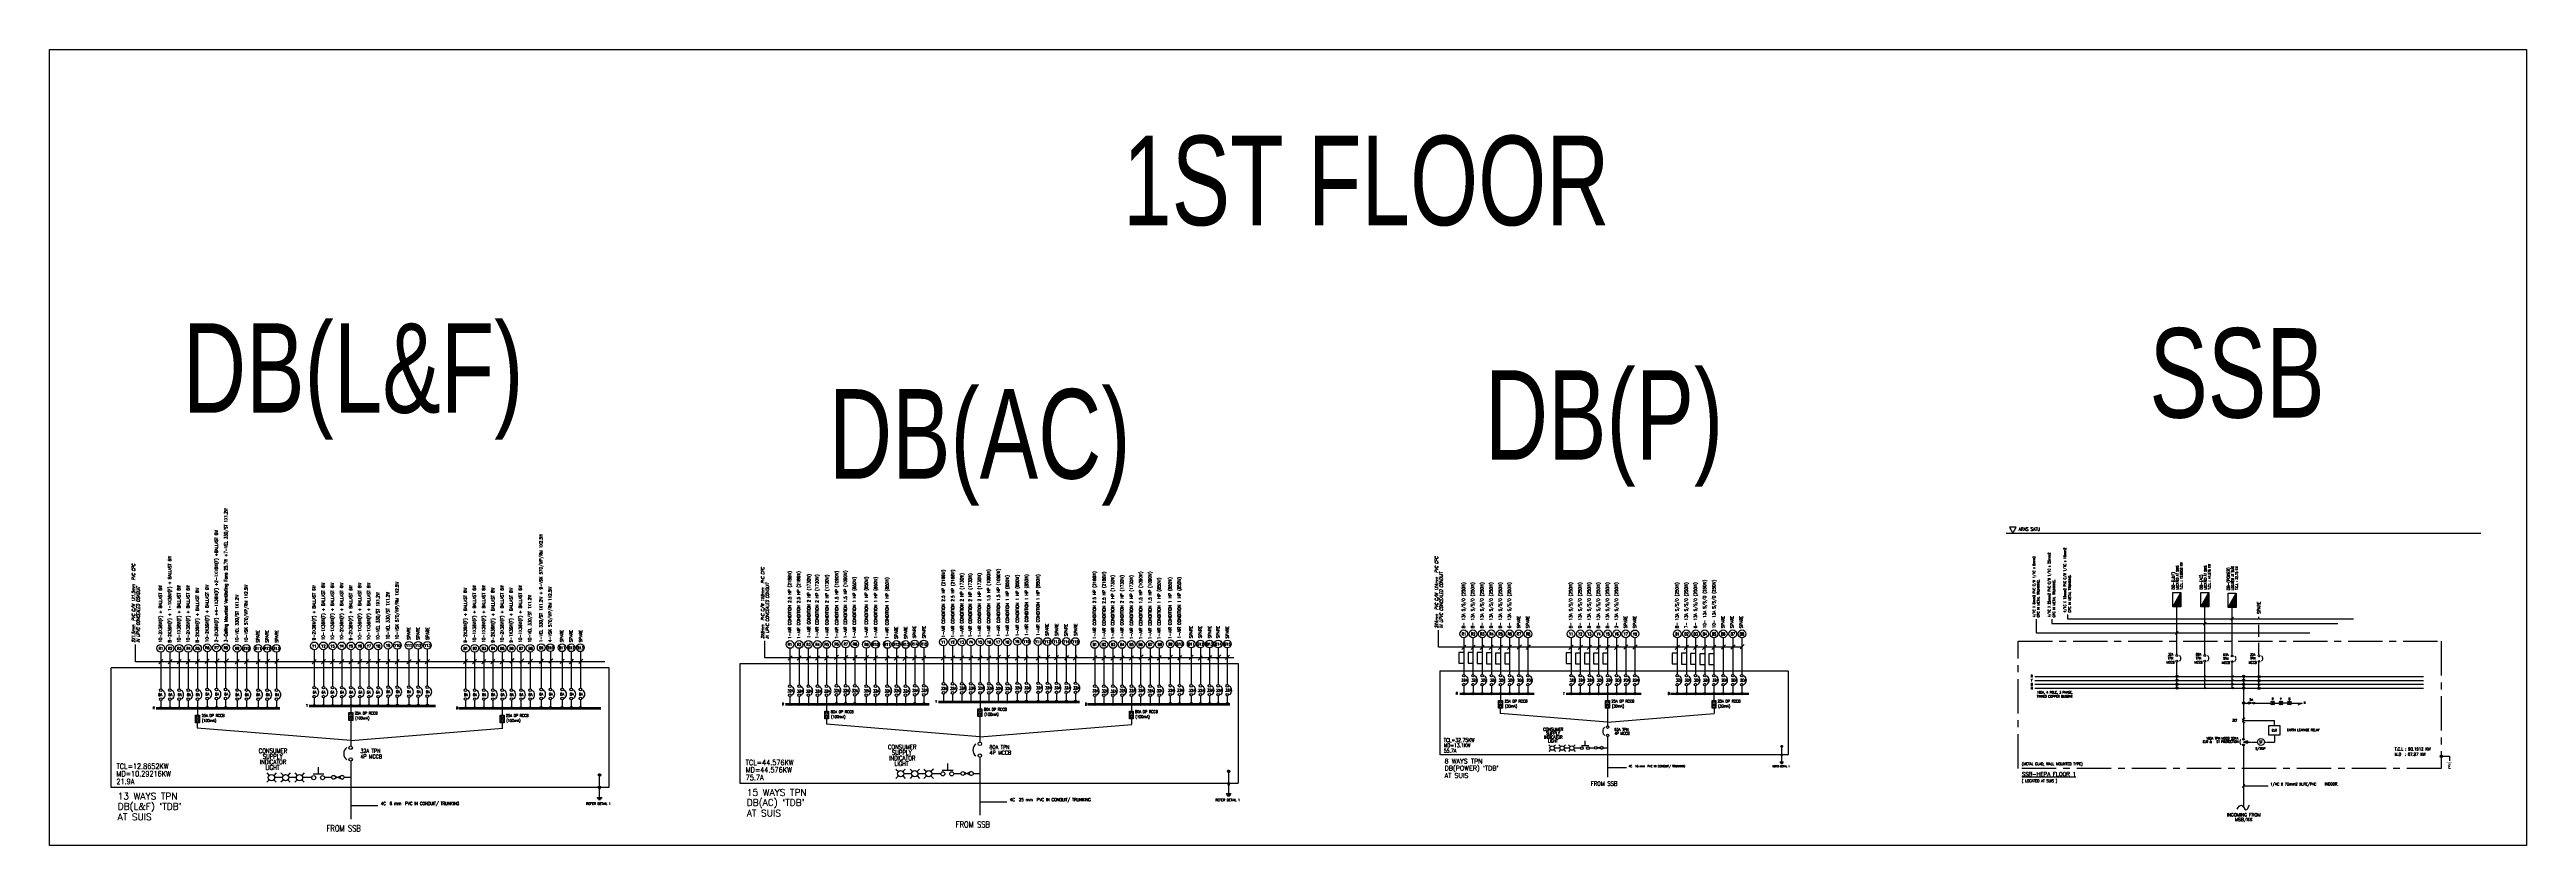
# Model space of a CAD drawing. Header units: millimetres. Extents: x 18708 to 781298, y -841 to 116768.
# Drawn here: x 18708 to 378998, y 984 to 116768 of the extents above; entities that cross this region are included whole.
import ezdxf
from ezdxf.enums import TextEntityAlignment as Align

# ---------------------------------------------------------------- set-up
doc = ezdxf.new("R2010")
doc.units = ezdxf.units.MM
for name, pattern in [('CENTERX2', [4, 2.5, -0.5, 0.5, -0.5]), ('DASHED', [0.75, 0.5, -0.25]), ('HIDDEN', [0.375, 0.25, -0.125])]:
    doc.linetypes.add(name, pattern=pattern)
for name, color, linetype in [('$_KOD', 7, 'Continuous'), ('BANGUNAN', 4, 'Continuous'), ('E-DB', 1, 'Continuous'), ('E-SCHEM', 7, 'Continuous'), ('L4', 5, 'Continuous'), ('LAMPU', 7, 'Continuous'), ('LYT', 7, 'Continuous'), ('SCHEM', 7, 'Continuous'), ('TEL', 3, 'Continuous'), ('TEXT', 2, 'Continuous')]:
    doc.layers.add(name, color=color, linetype=linetype)
doc.styles.add('230', font='ROMANS.SHX', dxfattribs={"height": 230})
doc.styles.add('300', font='ROMANS', dxfattribs={"width": 0.75, "height": 300})
doc.styles.add('400', font='ROMANS.shx', dxfattribs={"width": 0.8, "height": 4})
doc.styles.add('ITALICC', font='ITALICC.SHX', dxfattribs={"width": 0.7})
doc.styles.add('ROMANC', font='ROMANC', dxfattribs={"width": 0.8, "height": 250})
doc.styles.add('ROMAND', font='ROMAND', dxfattribs={"width": 0.75, "height": 600})
doc.styles.add('ROMANS', font='ROMANS', dxfattribs={"width": 0.7})
doc.styles.add('SANSSERIF', font='SAS_____.pfb', dxfattribs={"width": 0.7, "height": 700})

# ---------------------------------------------------------------- blocks, each defined once
blk = doc.blocks.new('RING')
for p, q in [((240707, 26652, 0), (240006, 26652, 0)), ((240006, 26652, 0), (240006, 25084, 0)), ((240006, 25084, 0), (240707, 25084, 0))]:
    blk.add_line(p, q)
blk = doc.blocks.new('E-DB')
at = {"layer": 'E-DB'}
for p, q in [((-440, 480), (440, 480)), ((-440, 480), (440, 0)), ((-440, 0), (-440, 480)), ((440, 0), (-440, 0)), ((440, 480), (440, 0))]:
    blk.add_line(p, q, dxfattribs=at)
at = {"layer": 'E-DB', "color": 7}
blk.add_solid([(-440, 0), (-440, 480), (440, 0)], dxfattribs=at)

msp = doc.modelspace()

# ---------------------------------------------------------------- hatches: boundary and pattern name
at = {"layer": 'E-SCHEM'}
for points in [[(327982, 25569, 1.0000001), (328319, 25569, 1.0000001)], [(332056, 25569, 1.0000001), (332392, 25569, 1.0000001)], [(336130, 25569, 1.0000001), (336466, 25569, 1.0000001)], [(337688, 25569, 1.0000001), (338024, 25569, 1.0000001)], [(339923, 25529, 1.0000001), (340260, 25529, 1.0000001)], [(327982, 25005, 1.0000001), (328319, 25005, 1.0000001)], [(327982, 24440, 1.0000001), (328319, 24440, 1.0000001)], [(327982, 23876, 1.0000001), (328319, 23876, 1.0000001)], [(332056, 25005, 1.0000001), (332392, 25005, 1.0000001)], [(332056, 24440, 1.0000001), (332392, 24440, 1.0000001)], [(332056, 23876, 1.0000001), (332392, 23876, 1.0000001)], [(336130, 25005, 1.0000001), (336466, 25005, 1.0000001)], [(336130, 24440, 1.0000001), (336466, 24440, 1.0000001)], [(336130, 23876, 1.0000001), (336466, 23876, 1.0000001)], [(337688, 25005, 1.0000001), (338024, 25005, 1.0000001)], [(337688, 24440, 1.0000001), (338024, 24440, 1.0000001)], [(337688, 23876, 1.0000001), (338024, 23876, 1.0000001)], [(337688, 21694, 1.0000001), (338024, 21694, 1.0000001)], [(339923, 24964, 1.0000001), (340260, 24964, 1.0000001)], [(339923, 24400, 1.0000001), (340260, 24400, 1.0000001)], [(339923, 23835, 1.0000001), (340260, 23835, 1.0000001)], [(366429, 13959, 1.0000001), (366766, 13959, 1.0000001)]]:
    msp.add_hatch(color=1, dxfattribs=at).paths.add_polyline_path(points)
at = {"layer": 'SCHEM', "linetype": 'Continuous'}
msp.add_hatch(color=256, dxfattribs=at).paths.add_polyline_path([(338424, 16183), (337856, 16035), (338424, 15888)])

# ---------------------------------------------------------------- linework, layer by layer
at = {"layer": '$_KOD', "color": 3, "linetype": 'Continuous'}
for p, q in [((31215, 27713, 0), (31215, 30203, 0)), ((122732, 28271, 0), (122732, 30761, 0)), ((220751, 29816), (220751, 32306)), ((264879, 29820), (220751, 29816)), ((224740, 30130), (224146, 29488)), ((226074, 30130), (225481, 29488)), ((227409, 30130), (226816, 29488)), ((228718, 30139), (228125, 29497)), ((230047, 30138), (229454, 29496)), ((231386, 30139), (230793, 29497)), ((232796, 30191, 0), (232203, 29549, 0)), ((234070, 30154, 0), (233477, 29511, 0)), ((240313, 30130), (239720, 29488)), ((241673, 30130), (241080, 29488)), ((242983, 30130), (242390, 29488)), ((244307, 30135), (243714, 29493)), ((245636, 30135), (245043, 29493)), ((246937, 30134), (246343, 29492)), ((248298, 30171, 0), (247705, 29529, 0)), ((249626, 30171, 0), (249032, 29529, 0)), ((255781, 30130), (255188, 29488)), ((257091, 30130), (256498, 29488)), ((258426, 30130), (257833, 29488)), ((259755, 30131), (259162, 29489)), ((261104, 30131), (260510, 29489)), ((262496, 30180, 0), (261902, 29538, 0)), ((263874, 30180, 0), (263281, 29538, 0)), ((265216, 30241, 0), (264623, 29599, 0)), ((99464, 27718, 0), (31215, 27712, 0)), ((35203, 28027, 0), (34610, 27385, 0)), ((36538, 28027, 0), (35945, 27385, 0)), ((37873, 28027, 0), (37280, 27385, 0)), ((39182, 28035, 0), (38588, 27393, 0)), ((40511, 28035, 0), (39918, 27393, 0)), ((41950, 28107, 0), (41357, 27465, 0)), ((43374, 28121), (42781, 27479)), ((44733, 28146), (44140, 27504)), ((46297, 28042), (45704, 27400)), ((47668, 28044), (47075, 27402)), ((49338, 28035, 0), (48745, 27393, 0)), ((50707, 28095), (50113, 27453)), ((52053, 28095), (51459, 27453)), ((57504, 28035, 0), (56910, 27393, 0)), ((58863, 28035, 0), (58270, 27393, 0)), ((60173, 28035, 0), (59580, 27393, 0)), ((61497, 28035, 0), (60904, 27393, 0)), ((62826, 28036, 0), (62233, 27394, 0)), ((64127, 28036, 0), (63533, 27394, 0)), ((65419, 28036, 0), (64826, 27394, 0)), ((66795, 28099), (66201, 27457)), ((68249, 28036, 0), (67656, 27394, 0)), ((69587, 28054), (68994, 27412)), ((71289, 28036, 0), (70695, 27394, 0)), ((72627, 28036, 0), (72034, 27394, 0)), ((73956, 28037, 0), (73363, 27394, 0)), ((79518, 28028, 0), (78924, 27386, 0)), ((80828, 28028, 0), (80234, 27386, 0)), ((82162, 28028, 0), (81569, 27386, 0)), ((83492, 28029, 0), (82898, 27387, 0)), ((84840, 28029, 0), (84247, 27387, 0)), ((86264, 28159), (85671, 27517)), ((87687, 28133), (87094, 27491)), ((88942, 28068), (88349, 27426)), ((90513, 28115, 0), (89920, 27473, 0)), ((91930, 28146), (91337, 27504)), ((93553, 28108, 0), (92960, 27466, 0)), ((94892, 28068), (94299, 27426)), ((96276, 28107), (95683, 27465)), ((190980, 28276, 0), (122732, 28270, 0)), ((126720, 28585, 0), (126127, 27943, 0)), ((128055, 28585, 0), (127461, 27943, 0)), ((129389, 28585, 0), (128796, 27943, 0)), ((130698, 28593, 0), (130105, 27951, 0)), ((132027, 28593, 0), (131434, 27951, 0)), ((133466, 28665, 0), (132873, 28023, 0)), ((134832, 28623), (134239, 27981)), ((136149, 28601), (135556, 27959)), ((137814, 28600), (137221, 27958)), ((139152, 28593), (138559, 27951)), ((140857, 28580), (140264, 27938)), ((142175, 28580), (141582, 27938)), ((143443, 28523), (142849, 27881)), ((144832, 28573), (144239, 27931)), ((146172, 28594), (145578, 27952)), ((149020, 28593, 0), (148427, 27951, 0)), ((150379, 28593, 0), (149786, 27951, 0)), ((151689, 28593, 0), (151096, 27951, 0)), ((153013, 28593, 0), (152420, 27951, 0)), ((154343, 28594, 0), (153749, 27952, 0)), ((155643, 28594, 0), (155050, 27952, 0)), ((157054, 28671), (156461, 28028)), ((158360, 28671), (157766, 28028)), ((159765, 28594, 0), (159172, 27952, 0)), ((161082, 28573), (160489, 27931)), ((162805, 28594, 0), (162212, 27952, 0)), ((164209, 28662), (163615, 28020)), ((165468, 28627), (164875, 27985)), ((166915, 28603), (166322, 27961)), ((168198, 28580), (167605, 27938)), ((171034, 28586, 0), (170441, 27944, 0)), ((172344, 28586, 0), (171751, 27944, 0)), ((173679, 28586, 0), (173086, 27944, 0)), ((175008, 28587, 0), (174415, 27945, 0)), ((176356, 28587, 0), (175763, 27945, 0)), ((177762, 28696), (177168, 28054)), ((179103, 28579), (178510, 27937)), ((180398, 28602), (179804, 27960)), ((182029, 28673, 0), (181436, 28031, 0)), ((183352, 28602), (182758, 27960)), ((185070, 28666, 0), (184477, 28024, 0)), ((186388, 28579), (185795, 27937)), ((187729, 28602), (187136, 27960)), ((189083, 28708), (188490, 28066)), ((190342, 28673), (189749, 28031))]:
    msp.add_line(p, q, dxfattribs=at)
at = {"color": 0}
for p, q in [((126288, 21639, 0), (126288, 21404, 0)), ((126321, 21665, 0), (126321, 21378, 0)), ((126355, 21680, 0), (126355, 21363, 0)), ((126388, 21686, 0), (126388, 21357, 0)), ((126422, 21686, 0), (126422, 21357, 0)), ((126455, 21679, 0), (126455, 21364, 0)), ((126489, 21664, 0), (126489, 21379, 0)), ((126523, 21637, 0), (126523, 21406, 0)), ((127627, 21639, 0), (127627, 21404, 0)), ((127660, 21665, 0), (127660, 21378, 0)), ((127694, 21680, 0), (127694, 21363, 0)), ((127727, 21686, 0), (127727, 21357, 0)), ((127761, 21686, 0), (127761, 21357, 0)), ((127794, 21679, 0), (127794, 21364, 0)), ((127828, 21664, 0), (127828, 21379, 0)), ((127861, 21637, 0), (127861, 21406, 0)), ((128965, 21639, 0), (128965, 21404, 0)), ((128999, 21665, 0), (128999, 21378, 0)), ((129032, 21680, 0), (129032, 21363, 0)), ((129066, 21686, 0), (129066, 21357, 0)), ((129099, 21686, 0), (129099, 21357, 0)), ((129133, 21679, 0), (129133, 21364, 0)), ((129166, 21664, 0), (129166, 21379, 0)), ((129200, 21637, 0), (129200, 21406, 0)), ((130294, 21639, 0), (130294, 21404, 0)), ((130328, 21665, 0), (130328, 21378, 0)), ((130362, 21680, 0), (130362, 21363, 0)), ((130395, 21686, 0), (130395, 21357, 0)), ((130429, 21686, 0), (130429, 21357, 0)), ((130462, 21679, 0), (130462, 21364, 0)), ((130496, 21664, 0), (130496, 21379, 0)), ((130529, 21637, 0), (130529, 21406, 0)), ((131657, 21665, 0), (131657, 21378, 0)), ((131691, 21680, 0), (131691, 21363, 0)), ((131724, 21686, 0), (131724, 21357, 0)), ((131758, 21686, 0), (131758, 21357, 0)), ((131791, 21679, 0), (131791, 21364, 0)), ((131825, 21664, 0), (131825, 21379, 0)), ((133019, 21664, 0), (133019, 21523, 0)), ((133053, 21711, 0), (133053, 21475, 0)), ((133086, 21737, 0), (133086, 21450, 0)), ((133120, 21751, 0), (133120, 21435, 0)), ((133153, 21758, 0), (133153, 21428, 0)), ((133187, 21758, 0), (133187, 21429, 0)), ((133221, 21751, 0), (133221, 21436, 0)), ((133254, 21735, 0), (133254, 21451, 0)), ((133288, 21709, 0), (133288, 21477, 0)), ((133321, 21659, 0), (133321, 21527, 0)), ((134425, 21737, 0), (134425, 21450, 0)), ((134459, 21751, 0), (134459, 21435, 0)), ((134492, 21758, 0), (134492, 21428, 0)), ((134526, 21758, 0), (134526, 21429, 0)), ((134559, 21751, 0), (134559, 21436, 0)), ((134593, 21735, 0), (134593, 21451, 0)), ((135754, 21737, 0), (135754, 21450, 0)), ((135788, 21751, 0), (135788, 21435, 0)), ((135821, 21758, 0), (135821, 21428, 0)), ((135855, 21758, 0), (135855, 21429, 0)), ((135888, 21751, 0), (135888, 21436, 0)), ((135922, 21735, 0), (135922, 21451, 0)), ((137400, 21646), (137400, 21410)), ((137434, 21671), (137434, 21384)), ((137468, 21686), (137468, 21370)), ((137501, 21693), (137501, 21363)), ((137535, 21692), (137535, 21363)), ((137568, 21685), (137568, 21370)), ((137602, 21670), (137602, 21386)), ((137635, 21644), (137635, 21412)), ((138773, 21671), (138773, 21384)), ((138806, 21686), (138806, 21370)), ((138840, 21693), (138840, 21363)), ((138873, 21692), (138873, 21363)), ((138907, 21685), (138907, 21370)), ((138940, 21670), (138940, 21386)), ((140441, 21639, 0), (140441, 21404, 0)), ((140474, 21665, 0), (140474, 21378, 0)), ((140508, 21680, 0), (140508, 21363, 0)), ((140542, 21686, 0), (140542, 21357, 0)), ((140575, 21686, 0), (140575, 21357, 0)), ((140609, 21679, 0), (140609, 21364, 0)), ((140642, 21664, 0), (140642, 21379, 0)), ((140676, 21637, 0), (140676, 21406, 0)), ((141813, 21665, 0), (141813, 21378, 0)), ((141847, 21680, 0), (141847, 21363, 0)), ((141880, 21686, 0), (141880, 21357, 0)), ((141914, 21686, 0), (141914, 21357, 0)), ((141947, 21679, 0), (141947, 21364, 0)), ((141981, 21664, 0), (141981, 21379, 0)), ((143142, 21665, 0), (143142, 21378, 0)), ((143176, 21680, 0), (143176, 21363, 0)), ((143209, 21686, 0), (143209, 21357, 0)), ((143243, 21686, 0), (143243, 21357, 0)), ((143276, 21679, 0), (143276, 21364, 0)), ((143310, 21664, 0), (143310, 21379, 0)), ((144469, 21737, 0), (144469, 21450, 0)), ((144502, 21751, 0), (144502, 21435, 0)), ((144536, 21758, 0), (144536, 21428, 0)), ((144569, 21758, 0), (144569, 21429, 0)), ((144603, 21751, 0), (144603, 21436, 0)), ((144636, 21735, 0), (144636, 21451, 0)), ((145798, 21737, 0), (145798, 21450, 0)), ((145832, 21751, 0), (145832, 21435, 0)), ((145865, 21758, 0), (145865, 21428, 0)), ((145899, 21758, 0), (145899, 21429, 0)), ((145932, 21751, 0), (145932, 21436, 0)), ((145966, 21735, 0), (145966, 21451, 0)), ((148579, 21945), (148579, 21804)), ((148613, 21993), (148613, 21757)), ((148646, 22018), (148646, 21731)), ((148680, 22033), (148680, 21717)), ((148713, 22040), (148713, 21710)), ((148747, 22039), (148747, 21710)), ((148780, 22032), (148780, 21717)), ((148814, 22017), (148814, 21733)), ((148847, 21990), (148847, 21759)), ((148881, 21941), (148881, 21809)), ((149918, 21945), (149918, 21804)), ((149952, 21993), (149952, 21757)), ((149985, 22018), (149985, 21731)), ((150019, 22033), (150019, 21717)), ((150052, 22040), (150052, 21710)), ((150086, 22039), (150086, 21710)), ((150119, 22032), (150119, 21717)), ((150153, 22017), (150153, 21733)), ((150186, 21990), (150186, 21759)), ((150220, 21941), (150220, 21809)), ((151247, 21945), (151247, 21804)), ((151281, 21993), (151281, 21757)), ((151314, 22018), (151314, 21731)), ((151348, 22033), (151348, 21717)), ((151381, 22040), (151381, 21710)), ((151415, 22039), (151415, 21710)), ((151448, 22032), (151448, 21717)), ((151482, 22017), (151482, 21733)), ((151513, 21986), (151513, 21754)), ((151546, 21936), (151546, 21804)), ((152614, 21945), (152614, 21804)), ((152648, 21993), (152648, 21757)), ((152677, 22033), (152677, 21717)), ((152681, 22018), (152681, 21731)), ((152710, 22040), (152710, 21710)), ((152744, 22039), (152744, 21710)), ((152777, 22032), (152777, 21717)), ((152811, 22017), (152811, 21733)), ((152844, 21990), (152844, 21759)), ((152878, 21941), (152878, 21809)), ((153905, 21945), (153905, 21804)), ((153905, 21945), (153905, 21804)), ((153939, 21993), (153939, 21757)), ((153939, 21993), (153939, 21757)), ((153972, 22018), (153972, 21731)), ((153972, 22018), (153972, 21731)), ((154006, 22033), (154006, 21717)), ((154006, 22033), (154006, 21717)), ((154040, 22040), (154040, 21710)), ((154040, 22040), (154040, 21710)), ((154073, 22039), (154073, 21710)), ((154073, 22039), (154073, 21710)), ((154107, 22032), (154107, 21717)), ((154107, 22032), (154107, 21717)), ((154140, 22017), (154140, 21733)), ((154140, 22017), (154140, 21733)), ((154174, 21990), (154174, 21759)), ((154174, 21990), (154174, 21759)), ((154207, 21941), (154207, 21809)), ((154207, 21941), (154207, 21809)), ((155206, 21945), (155206, 21804)), ((155239, 21993), (155239, 21757)), ((155273, 22018), (155273, 21731)), ((155306, 22033), (155306, 21717)), ((155340, 22040), (155340, 21710)), ((155374, 22039), (155374, 21710)), ((155407, 22032), (155407, 21717)), ((155441, 22017), (155441, 21733)), ((155474, 21990), (155474, 21759)), ((155508, 21941), (155508, 21809)), ((156602, 22018), (156602, 21731)), ((156636, 22033), (156636, 21717)), ((156669, 22040), (156669, 21710)), ((156703, 22039), (156703, 21710)), ((156736, 22032), (156736, 21717)), ((156770, 22017), (156770, 21733)), ((157931, 22014), (157931, 21727)), ((157965, 22028), (157965, 21712)), ((157998, 22035), (157998, 21705)), ((158032, 22035), (158032, 21706)), ((158065, 22028), (158065, 21713)), ((158099, 22012), (158099, 21728)), ((159318, 22024), (159318, 21882)), ((159352, 22071), (159352, 21835)), ((159385, 22096), (159385, 21809)), ((159419, 22111), (159419, 21795)), ((159452, 22118), (159452, 21788)), ((159486, 22117), (159486, 21788)), ((159520, 22110), (159520, 21795)), ((159553, 22095), (159553, 21811)), ((159587, 22069), (159587, 21837)), ((159620, 22019), (159620, 21887)), ((160724, 22096), (160724, 21809)), ((160758, 22111), (160758, 21795)), ((160791, 22118), (160791, 21788)), ((160825, 22117), (160825, 21788)), ((160858, 22110), (160858, 21795)), ((160892, 22095), (160892, 21811)), ((162359, 22017, 0), (162359, 21876, 0)), ((162392, 22064, 0), (162392, 21829, 0)), ((162426, 22090, 0), (162426, 21803, 0)), ((162459, 22105, 0), (162459, 21788, 0)), ((162493, 22111, 0), (162493, 21782, 0)), ((162526, 22111, 0), (162526, 21782, 0)), ((162560, 22104, 0), (162560, 21789, 0)), ((162593, 22089, 0), (162593, 21804, 0)), ((162627, 22062, 0), (162627, 21831, 0)), ((162661, 22012, 0), (162661, 21881, 0)), ((163765, 22090, 0), (163765, 21803, 0)), ((163798, 22105, 0), (163798, 21788, 0)), ((163832, 22111, 0), (163832, 21782, 0)), ((163865, 22111, 0), (163865, 21782, 0)), ((163899, 22104, 0), (163899, 21789, 0)), ((163932, 22089, 0), (163932, 21804, 0)), ((165094, 22090, 0), (165094, 21803, 0)), ((165127, 22105, 0), (165127, 21788, 0)), ((165161, 22111, 0), (165161, 21782, 0)), ((165194, 22111, 0), (165194, 21782, 0)), ((165228, 22104, 0), (165228, 21789, 0)), ((165261, 22089, 0), (165261, 21804, 0)), ((166521, 22090, 0), (166521, 21803, 0)), ((166555, 22105, 0), (166555, 21788, 0)), ((166588, 22111, 0), (166588, 21782, 0)), ((166622, 22111, 0), (166622, 21782, 0)), ((166655, 22104, 0), (166655, 21789, 0)), ((166689, 22089, 0), (166689, 21804, 0)), ((167850, 22090, 0), (167850, 21803, 0)), ((167884, 22105, 0), (167884, 21788, 0)), ((167917, 22111, 0), (167917, 21782, 0)), ((167951, 22111, 0), (167951, 21782, 0)), ((167984, 22104, 0), (167984, 21789, 0)), ((168018, 22089, 0), (168018, 21804, 0)), ((170617, 21641, 0), (170617, 21405, 0)), ((170650, 21666, 0), (170650, 21379, 0)), ((170684, 21681, 0), (170684, 21365, 0)), ((170717, 21688, 0), (170717, 21358, 0)), ((170751, 21687, 0), (170751, 21358, 0)), ((170785, 21680, 0), (170785, 21365, 0)), ((170818, 21665, 0), (170818, 21381, 0)), ((170852, 21639, 0), (170852, 21407, 0)), ((171946, 21641, 0), (171946, 21405, 0)), ((171980, 21666, 0), (171980, 21379, 0)), ((172013, 21681, 0), (172013, 21365, 0)), ((172047, 21688, 0), (172047, 21358, 0)), ((172080, 21687, 0), (172080, 21358, 0)), ((172114, 21680, 0), (172114, 21365, 0)), ((172147, 21665, 0), (172147, 21381, 0)), ((172181, 21639, 0), (172181, 21407, 0)), ((173275, 21641, 0), (173275, 21405, 0)), ((173309, 21666, 0), (173309, 21379, 0)), ((173342, 21681, 0), (173342, 21365, 0)), ((173376, 21688, 0), (173376, 21358, 0)), ((173409, 21687, 0), (173409, 21358, 0)), ((173443, 21680, 0), (173443, 21365, 0)), ((173476, 21665, 0), (173476, 21381, 0)), ((173510, 21639, 0), (173510, 21407, 0)), ((174604, 21641, 0), (174604, 21405, 0)), ((174638, 21666, 0), (174638, 21379, 0)), ((174671, 21681, 0), (174671, 21365, 0)), ((174705, 21688, 0), (174705, 21358, 0)), ((174738, 21687, 0), (174738, 21358, 0)), ((174772, 21680, 0), (174772, 21365, 0)), ((174805, 21665, 0), (174805, 21381, 0)), ((174839, 21639, 0), (174839, 21407, 0)), ((175953, 21641, 0), (175953, 21405, 0)), ((175954, 21641, 0), (175954, 21405, 0)), ((175986, 21666, 0), (175986, 21379, 0)), ((175987, 21666, 0), (175987, 21379, 0)), ((176020, 21681, 0), (176020, 21365, 0)), ((176021, 21681, 0), (176021, 21365, 0)), ((176053, 21688, 0), (176053, 21358, 0)), ((176054, 21688, 0), (176054, 21358, 0)), ((176087, 21687, 0), (176087, 21358, 0)), ((176088, 21687, 0), (176088, 21358, 0)), ((176120, 21680, 0), (176120, 21365, 0)), ((176122, 21680, 0), (176122, 21365, 0)), ((176154, 21665, 0), (176154, 21381, 0)), ((176155, 21665, 0), (176155, 21381, 0)), ((176187, 21639, 0), (176187, 21407, 0)), ((176189, 21639, 0), (176189, 21407, 0)), ((177282, 21641, 0), (177282, 21405, 0)), ((177315, 21666, 0), (177315, 21379, 0)), ((177349, 21681, 0), (177349, 21365, 0)), ((177382, 21688, 0), (177382, 21358, 0)), ((177416, 21687, 0), (177416, 21358, 0)), ((177449, 21680, 0), (177449, 21365, 0)), ((177483, 21665, 0), (177483, 21381, 0)), ((177516, 21639, 0), (177516, 21407, 0)), ((178687, 21641, 0), (178687, 21405, 0)), ((178720, 21666, 0), (178720, 21379, 0)), ((178754, 21681, 0), (178754, 21365, 0)), ((178787, 21688, 0), (178787, 21358, 0)), ((178821, 21687, 0), (178821, 21358, 0)), ((178854, 21680, 0), (178854, 21365, 0)), ((178888, 21665, 0), (178888, 21381, 0)), ((178921, 21639, 0), (178921, 21407, 0)), ((180016, 21641, 0), (180016, 21405, 0)), ((180049, 21666, 0), (180049, 21379, 0)), ((180083, 21681, 0), (180083, 21365, 0)), ((180116, 21688, 0), (180116, 21358, 0)), ((180150, 21687, 0), (180150, 21358, 0)), ((180183, 21680, 0), (180183, 21365, 0)), ((180217, 21665, 0), (180217, 21381, 0)), ((180250, 21639, 0), (180250, 21407, 0)), ((181582, 21672, 0), (181582, 21530, 0)), ((181616, 21719, 0), (181616, 21483, 0)), ((181649, 21744, 0), (181649, 21457, 0)), ((181683, 21759, 0), (181683, 21443, 0)), ((181716, 21766, 0), (181716, 21436, 0)), ((181750, 21766, 0), (181750, 21436, 0)), ((181783, 21758, 0), (181783, 21444, 0)), ((181817, 21743, 0), (181817, 21459, 0)), ((181851, 21717, 0), (181851, 21485, 0)), ((181884, 21667, 0), (181884, 21535, 0)), ((182988, 21744, 0), (182988, 21457, 0)), ((183022, 21759, 0), (183022, 21443, 0)), ((183055, 21766, 0), (183055, 21436, 0)), ((183089, 21766, 0), (183089, 21436, 0)), ((183122, 21758, 0), (183122, 21444, 0)), ((183156, 21743, 0), (183156, 21459, 0)), ((184623, 21665, 0), (184623, 21524, 0)), ((184656, 21713, 0), (184656, 21477, 0)), ((184690, 21738, 0), (184690, 21451, 0)), ((184723, 21753, 0), (184723, 21436, 0)), ((184757, 21759, 0), (184757, 21430, 0)), ((184790, 21759, 0), (184790, 21430, 0)), ((184824, 21752, 0), (184824, 21437, 0)), ((184857, 21737, 0), (184857, 21452, 0)), ((184891, 21710, 0), (184891, 21479, 0)), ((184925, 21660, 0), (184925, 21529, 0)), ((186029, 21738, 0), (186029, 21451, 0)), ((186062, 21753, 0), (186062, 21436, 0)), ((186096, 21759, 0), (186096, 21430, 0)), ((186129, 21759, 0), (186129, 21430, 0)), ((186163, 21752, 0), (186163, 21437, 0)), ((186196, 21737, 0), (186196, 21452, 0)), ((187358, 21738, 0), (187358, 21451, 0)), ((187391, 21753, 0), (187391, 21436, 0)), ((187425, 21759, 0), (187425, 21430, 0)), ((187458, 21759, 0), (187458, 21430, 0)), ((187492, 21752, 0), (187492, 21437, 0)), ((187525, 21737, 0), (187525, 21452, 0)), ((188614, 21738, 0), (188614, 21451, 0)), ((188647, 21753, 0), (188647, 21436, 0)), ((188681, 21759, 0), (188681, 21430, 0)), ((188714, 21759, 0), (188714, 21430, 0)), ((188748, 21752, 0), (188748, 21437, 0)), ((188781, 21737, 0), (188781, 21452, 0)), ((189943, 21738, 0), (189943, 21451, 0)), ((189976, 21753, 0), (189976, 21436, 0)), ((190010, 21759, 0), (190010, 21430, 0)), ((190043, 21759, 0), (190043, 21430, 0)), ((190077, 21752, 0), (190077, 21437, 0)), ((190110, 21737, 0), (190110, 21452, 0)), ((224274, 23137), (224274, 22996)), ((224308, 23185), (224308, 22949)), ((224341, 23210), (224341, 22923)), ((224375, 23225), (224375, 22909)), ((224408, 23232), (224408, 22902)), ((224442, 23231), (224442, 22902)), ((224475, 23224), (224475, 22909)), ((224509, 23209), (224509, 22925)), ((224542, 23183), (224542, 22951)), ((224576, 23133), (224576, 23001)), ((225613, 23137), (225613, 22996)), ((225646, 23185), (225646, 22949)), ((225680, 23210), (225680, 22923)), ((225713, 23225), (225713, 22909)), ((225747, 23232), (225747, 22902)), ((225780, 23231), (225780, 22902)), ((225814, 23224), (225814, 22909)), ((225848, 23209), (225848, 22925)), ((225881, 23183), (225881, 22951)), ((225915, 23133), (225915, 23001)), ((226952, 23137), (226952, 22996)), ((226985, 23185), (226985, 22949)), ((227019, 23210), (227019, 22923)), ((227052, 23225), (227052, 22909)), ((227086, 23232), (227086, 22902)), ((227119, 23231), (227119, 22902)), ((227153, 23224), (227153, 22909)), ((227186, 23209), (227186, 22925)), ((227220, 23183), (227220, 22951)), ((227253, 23133), (227253, 23001)), ((228281, 23137), (228281, 22996)), ((228314, 23185), (228314, 22949)), ((228348, 23210), (228348, 22923)), ((228381, 23225), (228381, 22909)), ((228415, 23232), (228415, 22902)), ((228448, 23231), (228448, 22902)), ((228482, 23224), (228482, 22909)), ((228515, 23209), (228515, 22925)), ((228549, 23183), (228549, 22951)), ((228582, 23133), (228582, 23001)), ((229677, 23210), (229677, 22923)), ((229710, 23225), (229710, 22909)), ((229744, 23232), (229744, 22902)), ((229777, 23231), (229777, 22902)), ((229811, 23224), (229811, 22909)), ((229845, 23209), (229845, 22925)), ((230939, 23137), (230939, 22996)), ((230973, 23185), (230973, 22949)), ((231006, 23210), (231006, 22923)), ((231040, 23225), (231040, 22909)), ((231073, 23232), (231073, 22902)), ((231107, 23231), (231107, 22902)), ((231140, 23224), (231140, 22909)), ((231174, 23209), (231174, 22925)), ((231207, 23183), (231207, 22951)), ((231241, 23133), (231241, 23001)), ((232345, 23210), (232345, 22923)), ((232378, 23225), (232378, 22909)), ((232412, 23232), (232412, 22902)), ((232445, 23231), (232445, 22902)), ((232479, 23224), (232479, 22909)), ((232512, 23209), (232512, 22925)), ((233674, 23210), (233674, 22923)), ((233707, 23225), (233707, 22909)), ((233741, 23232), (233741, 22902)), ((233775, 23231), (233775, 22902)), ((233808, 23224), (233808, 22909)), ((233842, 23209), (233842, 22925)), ((239873, 23137), (239873, 22996)), ((239906, 23185), (239906, 22949)), ((239940, 23210), (239940, 22923)), ((239973, 23225), (239973, 22909)), ((240007, 23232), (240007, 22902)), ((240040, 23231), (240040, 22902)), ((240074, 23224), (240074, 22909)), ((240107, 23209), (240107, 22925)), ((240141, 23183), (240141, 22951)), ((240175, 23133), (240175, 23001)), ((241212, 23137), (241212, 22996)), ((241245, 23185), (241245, 22949)), ((241279, 23210), (241279, 22923)), ((241312, 23225), (241312, 22909)), ((241346, 23232), (241346, 22902)), ((241379, 23231), (241379, 22902)), ((241413, 23224), (241413, 22909)), ((241446, 23209), (241446, 22925)), ((241480, 23183), (241480, 22951)), ((241513, 23133), (241513, 23001)), ((242541, 23137), (242541, 22996)), ((242574, 23185), (242574, 22949)), ((242608, 23210), (242608, 22923)), ((242641, 23225), (242641, 22909)), ((242675, 23232), (242675, 22902)), ((242708, 23231), (242708, 22902)), ((242742, 23224), (242742, 22909)), ((242775, 23209), (242775, 22925)), ((242806, 23178), (242806, 22946)), ((242840, 23128), (242840, 22996)), ((243908, 23137), (243908, 22996)), ((243941, 23185), (243941, 22949)), ((243970, 23225), (243970, 22909)), ((243975, 23210), (243975, 22923)), ((244004, 23232), (244004, 22902)), ((244037, 23231), (244037, 22902)), ((244071, 23224), (244071, 22909)), ((244104, 23209), (244104, 22925)), ((244138, 23183), (244138, 22951)), ((244172, 23133), (244172, 23001)), ((245199, 23137), (245199, 22996)), ((245199, 23137), (245199, 22996)), ((245232, 23185), (245232, 22949)), ((245232, 23185), (245232, 22949)), ((245266, 23210), (245266, 22923)), ((245266, 23210), (245266, 22923)), ((245300, 23225), (245300, 22909)), ((245300, 23225), (245300, 22909)), ((245333, 23232), (245333, 22902)), ((245333, 23232), (245333, 22902)), ((245367, 23231), (245367, 22902)), ((245367, 23231), (245367, 22902)), ((245400, 23224), (245400, 22909)), ((245400, 23224), (245400, 22909)), ((245434, 23209), (245434, 22925)), ((245434, 23209), (245434, 22925)), ((245467, 23183), (245467, 22951)), ((245467, 23183), (245467, 22951)), ((245501, 23133), (245501, 23001)), ((245501, 23133), (245501, 23001)), ((246499, 23137), (246499, 22996)), ((246533, 23185), (246533, 22949)), ((246566, 23210), (246566, 22923)), ((246600, 23225), (246600, 22909)), ((246634, 23232), (246634, 22902)), ((246667, 23231), (246667, 22902)), ((246701, 23224), (246701, 22909)), ((246734, 23209), (246734, 22925)), ((246768, 23183), (246768, 22951)), ((246801, 23133), (246801, 23001)), ((247896, 23210), (247896, 22923)), ((247929, 23225), (247929, 22909)), ((247963, 23232), (247963, 22902)), ((247996, 23231), (247996, 22902)), ((248030, 23224), (248030, 22909)), ((248063, 23209), (248063, 22925)), ((249225, 23206), (249225, 22919)), ((249258, 23220), (249258, 22904)), ((249292, 23227), (249292, 22897)), ((249325, 23227), (249325, 22898)), ((249359, 23220), (249359, 22905)), ((249392, 23205), (249392, 22920)), ((255331, 23137), (255331, 22996)), ((255364, 23185), (255364, 22949)), ((255398, 23210), (255398, 22923)), ((255431, 23225), (255431, 22909)), ((255465, 23232), (255465, 22902)), ((255498, 23231), (255498, 22902)), ((255532, 23224), (255532, 22909)), ((255565, 23209), (255565, 22925)), ((255599, 23183), (255599, 22951)), ((255632, 23133), (255632, 23001)), ((256660, 23137), (256660, 22996)), ((256693, 23185), (256693, 22949)), ((256727, 23210), (256727, 22923)), ((256760, 23225), (256760, 22909)), ((256794, 23232), (256794, 22902)), ((256828, 23231), (256828, 22902)), ((256861, 23224), (256861, 22909)), ((256895, 23209), (256895, 22925)), ((256928, 23183), (256928, 22951)), ((256962, 23133), (256962, 23001)), ((257989, 23137), (257989, 22996)), ((258023, 23185), (258023, 22949)), ((258056, 23210), (258056, 22923)), ((258090, 23225), (258090, 22909)), ((258123, 23232), (258123, 22902)), ((258157, 23231), (258157, 22902)), ((258190, 23224), (258190, 22909)), ((258224, 23209), (258224, 22925)), ((258257, 23183), (258257, 22951)), ((258291, 23133), (258291, 23001)), ((259318, 23137), (259318, 22996)), ((259352, 23185), (259352, 22949)), ((259385, 23210), (259385, 22923)), ((259419, 23225), (259419, 22909)), ((259452, 23232), (259452, 22902)), ((259486, 23231), (259486, 22902)), ((259519, 23224), (259519, 22909)), ((259553, 23209), (259553, 22925)), ((259586, 23183), (259586, 22951)), ((259620, 23133), (259620, 23001)), ((260666, 23137), (260666, 22996)), ((260668, 23137), (260668, 22996)), ((260700, 23185), (260700, 22949)), ((260701, 23185), (260701, 22949)), ((260734, 23210), (260734, 22923)), ((260735, 23210), (260735, 22923)), ((260767, 23225), (260767, 22909)), ((260768, 23225), (260768, 22909)), ((260801, 23232), (260801, 22902)), ((260802, 23232), (260802, 22902)), ((260834, 23231), (260834, 22902)), ((260835, 23231), (260835, 22902)), ((260868, 23224), (260868, 22909)), ((260869, 23224), (260869, 22909)), ((260901, 23209), (260901, 22925)), ((260902, 23209), (260902, 22925)), ((260935, 23183), (260935, 22951)), ((260936, 23183), (260936, 22951)), ((260968, 23133), (260968, 23001)), ((260969, 23133), (260969, 23001)), ((261996, 23137), (261996, 22996)), ((262029, 23185), (262029, 22949)), ((262063, 23210), (262063, 22923)), ((262096, 23225), (262096, 22909)), ((262130, 23232), (262130, 22902)), ((262163, 23231), (262163, 22902)), ((262197, 23224), (262197, 22909)), ((262230, 23209), (262230, 22925)), ((262264, 23183), (262264, 22951)), ((262297, 23133), (262297, 23001)), ((263434, 23185), (263434, 22949)), ((263468, 23210), (263468, 22923)), ((263501, 23225), (263501, 22909)), ((263535, 23232), (263535, 22902)), ((263568, 23231), (263568, 22902)), ((263602, 23224), (263602, 22909)), ((263635, 23209), (263635, 22925)), ((263669, 23183), (263669, 22951)), ((264763, 23185), (264763, 22949)), ((264797, 23210), (264797, 22923)), ((264830, 23225), (264830, 22909)), ((264864, 23232), (264864, 22902)), ((264897, 23231), (264897, 22902)), ((264931, 23224), (264931, 22909)), ((264964, 23209), (264964, 22925)), ((264998, 23183), (264998, 22951)), ((34738, 21034, 0), (34738, 20893, 0)), ((34771, 21081, 0), (34771, 20846, 0)), ((34805, 21107, 0), (34805, 20820, 0)), ((34838, 21122, 0), (34838, 20805, 0)), ((34872, 21128, 0), (34872, 20799, 0)), ((34906, 21128, 0), (34906, 20799, 0)), ((34939, 21121, 0), (34939, 20806, 0)), ((34973, 21106, 0), (34973, 20821, 0)), ((35006, 21079, 0), (35006, 20848, 0)), ((35040, 21029, 0), (35040, 20898, 0)), ((36077, 21034, 0), (36077, 20893, 0)), ((36110, 21081, 0), (36110, 20846, 0)), ((36144, 21107, 0), (36144, 20820, 0)), ((36177, 21122, 0), (36177, 20805, 0)), ((36211, 21128, 0), (36211, 20799, 0)), ((36244, 21128, 0), (36244, 20799, 0)), ((36278, 21121, 0), (36278, 20806, 0)), ((36311, 21106, 0), (36311, 20821, 0)), ((36345, 21079, 0), (36345, 20848, 0)), ((36378, 21029, 0), (36378, 20898, 0)), ((37415, 21034, 0), (37415, 20893, 0)), ((37449, 21081, 0), (37449, 20846, 0)), ((37482, 21107, 0), (37482, 20820, 0)), ((37516, 21122, 0), (37516, 20805, 0)), ((37549, 21128, 0), (37549, 20799, 0)), ((37583, 21128, 0), (37583, 20799, 0)), ((37616, 21121, 0), (37616, 20806, 0)), ((37650, 21106, 0), (37650, 20821, 0)), ((37684, 21079, 0), (37684, 20848, 0)), ((37717, 21029, 0), (37717, 20898, 0)), ((38745, 21034, 0), (38745, 20893, 0)), ((38778, 21081, 0), (38778, 20846, 0)), ((38812, 21107, 0), (38812, 20820, 0)), ((38845, 21122, 0), (38845, 20805, 0)), ((38879, 21128, 0), (38879, 20799, 0)), ((38912, 21128, 0), (38912, 20799, 0)), ((38946, 21121, 0), (38946, 20806, 0)), ((38979, 21106, 0), (38979, 20821, 0)), ((39013, 21079, 0), (39013, 20848, 0)), ((39046, 21029, 0), (39046, 20898, 0)), ((40141, 21107, 0), (40141, 20820, 0)), ((40174, 21122, 0), (40174, 20805, 0)), ((40208, 21128, 0), (40208, 20799, 0)), ((40241, 21128, 0), (40241, 20799, 0)), ((40275, 21121, 0), (40275, 20806, 0)), ((40308, 21106, 0), (40308, 20821, 0)), ((41503, 21106, 0), (41503, 20965, 0)), ((41536, 21153, 0), (41536, 20917, 0)), ((41570, 21179, 0), (41570, 20892, 0)), ((41604, 21193, 0), (41604, 20877, 0)), ((41637, 21200, 0), (41637, 20870, 0)), ((41671, 21200, 0), (41671, 20871, 0)), ((41704, 21193, 0), (41704, 20878, 0)), ((41738, 21177, 0), (41738, 20893, 0)), ((41771, 21151, 0), (41771, 20919, 0)), ((41805, 21101, 0), (41805, 20969, 0)), ((42909, 21179, 0), (42909, 20892, 0)), ((42942, 21193, 0), (42942, 20877, 0)), ((42976, 21200, 0), (42976, 20870, 0)), ((43009, 21200, 0), (43009, 20871, 0)), ((43043, 21193, 0), (43043, 20878, 0)), ((43076, 21177, 0), (43076, 20893, 0)), ((44238, 21179, 0), (44238, 20892, 0)), ((44271, 21193, 0), (44271, 20877, 0)), ((44305, 21200, 0), (44305, 20870, 0)), ((44338, 21200, 0), (44338, 20871, 0)), ((44372, 21193, 0), (44372, 20878, 0)), ((44405, 21177, 0), (44405, 20893, 0)), ((45851, 21040), (45851, 20899)), ((45884, 21088), (45884, 20852)), ((45918, 21113), (45918, 20826)), ((45951, 21128), (45951, 20812)), ((45985, 21135), (45985, 20805)), ((46018, 21134), (46018, 20805)), ((46052, 21127), (46052, 20812)), ((46085, 21112), (46085, 20828)), ((46119, 21086), (46119, 20854)), ((46152, 21036), (46152, 20904)), ((47256, 21113), (47256, 20826)), ((47290, 21128), (47290, 20812)), ((47323, 21135), (47323, 20805)), ((47357, 21134), (47357, 20805)), ((47390, 21127), (47390, 20812)), ((47424, 21112), (47424, 20828)), ((48891, 21034, 0), (48891, 20893, 0)), ((48925, 21081, 0), (48925, 20846, 0)), ((48958, 21107, 0), (48958, 20820, 0)), ((48992, 21122, 0), (48992, 20805, 0)), ((49025, 21128, 0), (49025, 20799, 0)), ((49059, 21128, 0), (49059, 20799, 0)), ((49092, 21121, 0), (49092, 20806, 0)), ((49126, 21106, 0), (49126, 20821, 0)), ((49159, 21079, 0), (49159, 20848, 0)), ((49193, 21029, 0), (49193, 20898, 0)), ((50297, 21107, 0), (50297, 20820, 0)), ((50330, 21122, 0), (50330, 20805, 0)), ((50364, 21128, 0), (50364, 20799, 0)), ((50397, 21128, 0), (50397, 20799, 0)), ((50431, 21121, 0), (50431, 20806, 0)), ((50464, 21106, 0), (50464, 20821, 0)), ((51626, 21107, 0), (51626, 20820, 0)), ((51659, 21122, 0), (51659, 20805, 0)), ((51693, 21128, 0), (51693, 20799, 0)), ((51726, 21128, 0), (51726, 20799, 0)), ((51760, 21121, 0), (51760, 20806, 0)), ((51794, 21106, 0), (51794, 20821, 0)), ((57063, 21387), (57063, 21246)), ((57096, 21435), (57096, 21199)), ((57130, 21460), (57130, 21173)), ((57163, 21475), (57163, 21159)), ((57197, 21482), (57197, 21152)), ((57230, 21481), (57230, 21152)), ((57264, 21474), (57264, 21159)), ((57298, 21459), (57298, 21175)), ((57331, 21432), (57331, 21201)), ((57365, 21383), (57365, 21251)), ((58402, 21387), (58402, 21246)), ((58435, 21435), (58435, 21199)), ((58469, 21460), (58469, 21173)), ((58502, 21475), (58502, 21159)), ((58536, 21482), (58536, 21152)), ((58569, 21481), (58569, 21152)), ((58603, 21474), (58603, 21159)), ((58636, 21459), (58636, 21175)), ((58670, 21432), (58670, 21201)), ((58703, 21383), (58703, 21251)), ((59731, 21387), (59731, 21246)), ((59764, 21435), (59764, 21199)), ((59798, 21460), (59798, 21173)), ((59831, 21475), (59831, 21159)), ((59865, 21482), (59865, 21152)), ((59898, 21481), (59898, 21152)), ((59932, 21474), (59932, 21159)), ((59965, 21459), (59965, 21175)), ((59996, 21428), (59996, 21196)), ((60030, 21378), (60030, 21246)), ((61098, 21387), (61098, 21246)), ((61131, 21435), (61131, 21199)), ((61160, 21475), (61160, 21159)), ((61165, 21460), (61165, 21173)), ((61194, 21482), (61194, 21152)), ((61227, 21481), (61227, 21152)), ((61261, 21474), (61261, 21159)), ((61295, 21459), (61295, 21175)), ((61328, 21432), (61328, 21201)), ((61362, 21383), (61362, 21251)), ((62389, 21387), (62389, 21246)), ((62389, 21387), (62389, 21246)), ((62423, 21435), (62423, 21199)), ((62423, 21435), (62423, 21199)), ((62456, 21460), (62456, 21173)), ((62456, 21460), (62456, 21173)), ((62490, 21475), (62490, 21159)), ((62490, 21475), (62490, 21159)), ((62523, 21482), (62523, 21152)), ((62523, 21482), (62523, 21152)), ((62557, 21481), (62557, 21152)), ((62557, 21481), (62557, 21152)), ((62590, 21474), (62590, 21159)), ((62590, 21474), (62590, 21159)), ((62624, 21459), (62624, 21175)), ((62624, 21459), (62624, 21175)), ((62657, 21432), (62657, 21201)), ((62657, 21432), (62657, 21201)), ((62691, 21383), (62691, 21251)), ((62691, 21383), (62691, 21251)), ((63689, 21387), (63689, 21246)), ((63723, 21435), (63723, 21199)), ((63757, 21460), (63757, 21173)), ((63790, 21475), (63790, 21159)), ((63824, 21482), (63824, 21152)), ((63857, 21481), (63857, 21152)), ((63891, 21474), (63891, 21159)), ((63924, 21459), (63924, 21175)), ((63958, 21432), (63958, 21201)), ((63991, 21383), (63991, 21251)), ((65086, 21460), (65086, 21173)), ((65119, 21475), (65119, 21159)), ((65153, 21482), (65153, 21152)), ((65186, 21481), (65186, 21152)), ((65220, 21474), (65220, 21159)), ((65253, 21459), (65253, 21175)), ((66415, 21456), (66415, 21169)), ((66448, 21470), (66448, 21154)), ((66482, 21477), (66482, 21147)), ((66515, 21477), (66515, 21148)), ((66549, 21470), (66549, 21155)), ((66582, 21454), (66582, 21170)), ((67802, 21466), (67802, 21324)), ((67835, 21513), (67835, 21277)), ((67869, 21538), (67869, 21251)), ((67903, 21553), (67903, 21237)), ((67936, 21560), (67936, 21230)), ((67970, 21559), (67970, 21230)), ((68003, 21552), (68003, 21237)), ((68037, 21537), (68037, 21253)), ((68070, 21511), (68070, 21279)), ((68104, 21461), (68104, 21329)), ((69208, 21538), (69208, 21251)), ((69241, 21553), (69241, 21237)), ((69275, 21560), (69275, 21230)), ((69308, 21559), (69308, 21230)), ((69342, 21552), (69342, 21237)), ((69375, 21537), (69375, 21253)), ((70842, 21459, 0), (70842, 21318, 0)), ((70876, 21506, 0), (70876, 21271, 0)), ((70909, 21532, 0), (70909, 21245, 0)), ((70943, 21547, 0), (70943, 21230, 0)), ((70977, 21553, 0), (70977, 21224, 0)), ((71010, 21553, 0), (71010, 21224, 0)), ((71044, 21546, 0), (71044, 21231, 0)), ((71077, 21531, 0), (71077, 21246, 0)), ((71111, 21504, 0), (71111, 21273, 0)), ((71144, 21454, 0), (71144, 21323, 0)), ((72248, 21532, 0), (72248, 21245, 0)), ((72282, 21547, 0), (72282, 21230, 0)), ((72315, 21553, 0), (72315, 21224, 0)), ((72349, 21553, 0), (72349, 21224, 0)), ((72382, 21546, 0), (72382, 21231, 0)), ((72416, 21531, 0), (72416, 21246, 0)), ((73577, 21532, 0), (73577, 21245, 0)), ((73611, 21547, 0), (73611, 21230, 0)), ((73644, 21553, 0), (73644, 21224, 0)), ((73678, 21553, 0), (73678, 21224, 0)), ((73711, 21546, 0), (73711, 21231, 0)), ((73745, 21531, 0), (73745, 21246, 0)), ((79067, 21035, 0), (79067, 20894, 0)), ((79100, 21083, 0), (79100, 20847, 0)), ((79134, 21108, 0), (79134, 20821, 0)), ((79168, 21123, 0), (79168, 20807, 0)), ((79201, 21130, 0), (79201, 20800, 0)), ((79235, 21129, 0), (79235, 20800, 0)), ((79268, 21122, 0), (79268, 20807, 0)), ((79302, 21107, 0), (79302, 20823, 0)), ((79335, 21081, 0), (79335, 20849, 0)), ((79369, 21031, 0), (79369, 20899, 0)), ((80396, 21035, 0), (80396, 20894, 0)), ((80430, 21083, 0), (80430, 20847, 0)), ((80463, 21108, 0), (80463, 20821, 0)), ((80497, 21123, 0), (80497, 20807, 0)), ((80530, 21130, 0), (80530, 20800, 0)), ((80564, 21129, 0), (80564, 20800, 0)), ((80597, 21122, 0), (80597, 20807, 0)), ((80631, 21107, 0), (80631, 20823, 0)), ((80664, 21081, 0), (80664, 20849, 0)), ((80698, 21031, 0), (80698, 20899, 0)), ((81725, 21035, 0), (81725, 20894, 0)), ((81759, 21083, 0), (81759, 20847, 0)), ((81792, 21108, 0), (81792, 20821, 0)), ((81826, 21123, 0), (81826, 20807, 0)), ((81859, 21130, 0), (81859, 20800, 0)), ((81893, 21129, 0), (81893, 20800, 0)), ((81926, 21122, 0), (81926, 20807, 0)), ((81960, 21107, 0), (81960, 20823, 0)), ((81993, 21081, 0), (81993, 20849, 0)), ((82027, 21031, 0), (82027, 20899, 0)), ((83054, 21035, 0), (83054, 20894, 0)), ((83088, 21083, 0), (83088, 20847, 0)), ((83121, 21108, 0), (83121, 20821, 0)), ((83155, 21123, 0), (83155, 20807, 0)), ((83188, 21130, 0), (83188, 20800, 0)), ((83222, 21129, 0), (83222, 20800, 0)), ((83256, 21122, 0), (83256, 20807, 0)), ((83289, 21107, 0), (83289, 20823, 0)), ((83323, 21081, 0), (83323, 20849, 0)), ((83356, 21031, 0), (83356, 20899, 0)), ((84403, 21035, 0), (84403, 20894, 0)), ((84404, 21035, 0), (84404, 20894, 0)), ((84436, 21083, 0), (84436, 20847, 0)), ((84437, 21083, 0), (84437, 20847, 0)), ((84470, 21108, 0), (84470, 20821, 0)), ((84471, 21108, 0), (84471, 20821, 0)), ((84503, 21123, 0), (84503, 20807, 0)), ((84505, 21123, 0), (84505, 20807, 0)), ((84537, 21130, 0), (84537, 20800, 0)), ((84538, 21130, 0), (84538, 20800, 0)), ((84570, 21129, 0), (84570, 20800, 0)), ((84572, 21129, 0), (84572, 20800, 0)), ((84604, 21122, 0), (84604, 20807, 0)), ((84605, 21122, 0), (84605, 20807, 0)), ((84637, 21107, 0), (84637, 20823, 0)), ((84639, 21107, 0), (84639, 20823, 0)), ((84671, 21081, 0), (84671, 20849, 0)), ((84672, 21081, 0), (84672, 20849, 0)), ((84704, 21031, 0), (84704, 20899, 0)), ((84706, 21031, 0), (84706, 20899, 0)), ((85732, 21035, 0), (85732, 20894, 0)), ((85765, 21083, 0), (85765, 20847, 0)), ((85799, 21108, 0), (85799, 20821, 0)), ((85832, 21123, 0), (85832, 20807, 0)), ((85866, 21130, 0), (85866, 20800, 0)), ((85899, 21129, 0), (85899, 20800, 0)), ((85933, 21122, 0), (85933, 20807, 0)), ((85966, 21107, 0), (85966, 20823, 0)), ((86000, 21081, 0), (86000, 20849, 0)), ((86034, 21031, 0), (86034, 20899, 0)), ((87170, 21083, 0), (87170, 20847, 0)), ((87204, 21108, 0), (87204, 20821, 0)), ((87237, 21123, 0), (87237, 20807, 0)), ((87271, 21130, 0), (87271, 20800, 0)), ((87304, 21129, 0), (87304, 20800, 0)), ((87338, 21122, 0), (87338, 20807, 0)), ((87371, 21107, 0), (87371, 20823, 0)), ((87405, 21081, 0), (87405, 20849, 0)), ((88499, 21083, 0), (88499, 20847, 0)), ((88533, 21108, 0), (88533, 20821, 0)), ((88566, 21123, 0), (88566, 20807, 0)), ((88600, 21130, 0), (88600, 20800, 0)), ((88633, 21129, 0), (88633, 20800, 0)), ((88667, 21122, 0), (88667, 20807, 0)), ((88700, 21107, 0), (88700, 20823, 0)), ((88734, 21081, 0), (88734, 20849, 0)), ((90066, 21114, 0), (90066, 20972, 0)), ((90099, 21161, 0), (90099, 20925, 0)), ((90133, 21186, 0), (90133, 20900, 0)), ((90167, 21201, 0), (90167, 20885, 0)), ((90200, 21208, 0), (90200, 20878, 0)), ((90234, 21208, 0), (90234, 20878, 0)), ((90267, 21200, 0), (90267, 20886, 0)), ((90301, 21185, 0), (90301, 20901, 0)), ((90334, 21159, 0), (90334, 20927, 0)), ((90368, 21109, 0), (90368, 20977, 0)), ((91472, 21186, 0), (91472, 20900, 0)), ((91505, 21201, 0), (91505, 20885, 0)), ((91539, 21208, 0), (91539, 20878, 0)), ((91572, 21208, 0), (91572, 20878, 0)), ((91606, 21200, 0), (91606, 20886, 0)), ((91639, 21185, 0), (91639, 20901, 0)), ((93106, 21107, 0), (93106, 20966, 0)), ((93140, 21155, 0), (93140, 20919, 0)), ((93173, 21180, 0), (93173, 20893, 0)), ((93207, 21195, 0), (93207, 20878, 0)), ((93240, 21201, 0), (93240, 20872, 0)), ((93274, 21201, 0), (93274, 20872, 0)), ((93308, 21194, 0), (93308, 20879, 0)), ((93341, 21179, 0), (93341, 20894, 0)), ((93375, 21152, 0), (93375, 20921, 0)), ((93408, 21102, 0), (93408, 20971, 0)), ((94512, 21180, 0), (94512, 20893, 0)), ((94546, 21195, 0), (94546, 20878, 0)), ((94579, 21201, 0), (94579, 20872, 0)), ((94613, 21201, 0), (94613, 20872, 0)), ((94646, 21194, 0), (94646, 20879, 0)), ((94680, 21179, 0), (94680, 20894, 0)), ((95841, 21180, 0), (95841, 20893, 0)), ((95875, 21195, 0), (95875, 20878, 0)), ((95908, 21201, 0), (95908, 20872, 0)), ((95942, 21201, 0), (95942, 20872, 0)), ((95975, 21194, 0), (95975, 20879, 0)), ((96009, 21179, 0), (96009, 20894, 0)), ((126254, 21592, 0), (126254, 21451, 0)), ((126556, 21587, 0), (126556, 21456, 0)), ((127593, 21592, 0), (127593, 21451, 0)), ((127895, 21587, 0), (127895, 21456, 0)), ((128932, 21592, 0), (128932, 21451, 0)), ((129233, 21587, 0), (129233, 21456, 0)), ((130261, 21592, 0), (130261, 21451, 0)), ((130563, 21587, 0), (130563, 21456, 0)), ((137367, 21598), (137367, 21457)), ((137669, 21594), (137669, 21462)), ((140407, 21592, 0), (140407, 21451, 0)), ((140709, 21587, 0), (140709, 21456, 0)), ((170583, 21593, 0), (170583, 21452, 0)), ((170885, 21589, 0), (170885, 21457, 0)), ((171913, 21593, 0), (171913, 21452, 0)), ((172214, 21589, 0), (172214, 21457, 0)), ((173242, 21593, 0), (173242, 21452, 0)), ((173543, 21589, 0), (173543, 21457, 0)), ((174571, 21593, 0), (174571, 21452, 0)), ((174873, 21589, 0), (174873, 21457, 0)), ((175919, 21593, 0), (175919, 21452, 0)), ((175920, 21593, 0), (175920, 21452, 0)), ((176221, 21589, 0), (176221, 21457, 0)), ((176222, 21589, 0), (176222, 21457, 0)), ((177248, 21593, 0), (177248, 21452, 0)), ((177550, 21589, 0), (177550, 21457, 0))]:
    msp.add_line(p, q, dxfattribs=at)
for p, q in [((236805, 15633), (237057, 15381)), ((237057, 14928), (236805, 14677)), ((237762, 15633), (237510, 15381)), ((237510, 14928), (237762, 14677)), ((238405, 15155), (237604, 15155)), ((238247, 15633), (238498, 15381)), ((238498, 14928), (238247, 14677)), ((239203, 15633), (238952, 15381)), ((238952, 14928), (239203, 14677)), ((239819, 15155), (239046, 15155)), ((239662, 15633), (239913, 15381)), ((239913, 14928), (239662, 14677)), ((240618, 15633), (240367, 15381)), ((240367, 14928), (240618, 14677)), ((241379, 15155), (240461, 15155)), ((244481, 15377), (243612, 14991)), ((243612, 15377), (244481, 14991)), ((244653, 15184), (245349, 15184)), ((50303, 11541, 0), (50662, 11182, 0)), ((51670, 11541, 0), (51311, 11182, 0)), ((52589, 10858, 0), (51445, 10858, 0)), ((52364, 11541, 0), (52723, 11182, 0)), ((53731, 11541, 0), (53371, 11182, 0)), ((54611, 10858, 0), (53506, 10858, 0)), ((54386, 11541, 0), (54745, 11182, 0)), ((55753, 11541, 0), (55394, 11182, 0)), ((56840, 10858, 0), (55528, 10858, 0)), ((61274, 11177, 0), (60031, 10624, 0)), ((60031, 11177, 0), (61274, 10624, 0)), ((61520, 10900, 0), (62514, 10900, 0)), ((141820, 12099, 0), (142179, 11740, 0)), ((142179, 11092, 0), (141820, 10733, 0)), ((143186, 12099, 0), (142827, 11740, 0)), ((142827, 11092, 0), (143186, 10733, 0)), ((144105, 11416, 0), (142961, 11416, 0)), ((143880, 12099, 0), (144240, 11740, 0)), ((144240, 11092, 0), (143880, 10733, 0)), ((145247, 12099, 0), (144888, 11740, 0)), ((144888, 11092, 0), (145247, 10733, 0)), ((146127, 11416, 0), (145022, 11416, 0)), ((145902, 12099, 0), (146262, 11740, 0)), ((146262, 11092, 0), (145902, 10733, 0)), ((147269, 12099, 0), (146910, 11740, 0)), ((146910, 11092, 0), (147269, 10733, 0)), ((148356, 11416, 0), (147044, 11416, 0)), ((152791, 11735, 0), (151548, 11182, 0)), ((151548, 11735, 0), (152791, 11182, 0)), ((153036, 11458, 0), (154030, 11458, 0)), ((50662, 10534, 0), (50303, 10175, 0)), ((51311, 10534, 0), (51670, 10175, 0)), ((52723, 10534, 0), (52364, 10175, 0)), ((53371, 10534, 0), (53731, 10175, 0)), ((54745, 10534, 0), (54386, 10175, 0)), ((55394, 10534, 0), (55753, 10175, 0))]:
    msp.add_line(p, q)
at = {"linetype": 'Continuous'}
for p, q in [((242620, 15501), (241529, 15501)), ((242076, 15491), (242076, 16215)), ((243421, 15154), (242666, 15154)), ((58614, 11354, 0), (57054, 11354, 0)), ((57836, 11339, 0), (57836, 12373, 0)), ((59759, 10858, 0), (58680, 10858, 0)), ((150131, 11912, 0), (148571, 11912, 0)), ((149352, 11897, 0), (149352, 12931, 0)), ((151275, 11416, 0), (150196, 11416, 0))]:
    msp.add_line(p, q, dxfattribs=at)
msp.add_lwpolyline([(18708, 116768), (378998, 116768), (378998, 984), (18708, 984)], close=True)
for centre, major_axis, start_param, end_param in [((237283, 15155), (-321, 0), 3.1424559, 9.4256412), ((238725, 15155), (-321, 0), 3.1424559, 9.4256412), ((240140, 15155), (-321, 0), 3.1422575, 9.4254428), ((241583, 15146), (204, 0), -0.0009439, 6.2822414), ((242484, 15146), (204, 0), -0.0009439, 6.2822414), ((243612, 15184), (193, 0), -0.0012949, 6.2818904), ((244481, 15184), (193, 0), -0.0023656, 6.2808197), ((50987, 10858, 0), (-458, 0), 3.1424559, 9.4256412), ((53047, 10858, 0), (-458, 0), 3.1424559, 9.4256412), ((55069, 10858, 0), (-458, 0), 3.1422575, 9.4254428), ((57131, 10846, 0), (292, 0), -0.0009439, 6.2822414), ((58420, 10846, 0), (292, 0), -0.0009439, 6.2822414), ((60031, 10900, 0), (276, 0), -0.0012949, 6.2818904), ((61274, 10900, 0), (276, 1), -0.0023656, 6.2808197), ((142503, 11416, 0), (-458, 0), 3.1424559, 9.4256412), ((144564, 11416, 0), (-458, 0), 3.1424559, 9.4256412), ((146586, 11416, 0), (-458, 0), 3.1422575, 9.4254428), ((148648, 11404, 0), (292, 0), -0.0009439, 6.2822414), ((149936, 11404, 0), (292, 0), -0.0009439, 6.2822414), ((151548, 11458, 0), (276, 0), -0.0012949, 6.2818904), ((152791, 11458, 0), (276, 1), -0.0023656, 6.2808197)]:
    msp.add_ellipse(centre, major_axis=major_axis, ratio=1, start_param=start_param, end_param=end_param)
at = {"layer": 'BANGUNAN', "color": 255, "linetype": 'Continuous'}
for p, q in [((34887, 29104, 0), (34887, 23780, 0)), ((36226, 29104, 0), (36226, 23780, 0)), ((37565, 29104, 0), (37565, 23780, 0)), ((38894, 29104, 0), (38894, 23780, 0)), ((40223, 29104, 0), (40223, 23780, 0)), ((41652, 29176, 0), (41652, 23852, 0)), ((42991, 29176, 0), (42991, 23852, 0)), ((44320, 29176, 0), (44320, 23852, 0)), ((46000, 29111), (46000, 23787)), ((47339, 29111), (47339, 23787)), ((49041, 29104, 0), (49041, 23780, 0)), ((50379, 29104, 0), (50379, 23780, 0)), ((51708, 29104, 0), (51708, 23780, 0)), ((57212, 29457), (57212, 24133)), ((58551, 29457), (58551, 24133)), ((59880, 29457), (59880, 24133)), ((61209, 29457), (61209, 24133)), ((62539, 29457), (62539, 24133)), ((63839, 29457), (63839, 24133)), ((65168, 29457), (65169, 24133)), ((66497, 29453), (66500, 24129)), ((67951, 29536), (67951, 24212)), ((69290, 29536), (69290, 24212)), ((70992, 29529, 0), (70992, 24205, 0)), ((72331, 29529, 0), (72331, 24205, 0)), ((73660, 29529, 0), (73660, 24205, 0)), ((79216, 29106, 0), (79216, 23782, 0)), ((80546, 29106, 0), (80546, 23782, 0)), ((81875, 29106, 0), (81875, 23782, 0)), ((83204, 29106, 0), (83204, 23782, 0)), ((84552, 29106, 0), (84552, 23782, 0)), ((85881, 29106, 0), (85881, 23782, 0)), ((87286, 29106, 0), (87286, 23782, 0)), ((88615, 29106, 0), (88615, 23782, 0)), ((90215, 29184, 0), (90215, 23860, 0)), ((91554, 29184, 0), (91554, 23860, 0)), ((93256, 29177, 0), (93256, 23853, 0)), ((94595, 29177, 0), (94595, 23853, 0)), ((95924, 29177, 0), (95924, 23853, 0)), ((126404, 29662, 0), (126404, 24338, 0)), ((127743, 29662, 0), (127743, 24338, 0)), ((129081, 29662, 0), (129081, 24338, 0)), ((130410, 29662, 0), (130410, 24338, 0)), ((131740, 29662, 0), (131740, 24338, 0)), ((133169, 29734, 0), (133169, 24410, 0)), ((134508, 29734, 0), (134508, 24410, 0)), ((135837, 29734, 0), (135837, 24410, 0)), ((137517, 29669), (137517, 24345)), ((138855, 29669), (138855, 24345)), ((140557, 29662, 0), (140557, 24338, 0)), ((141896, 29662, 0), (141896, 24338, 0)), ((143225, 29662, 0), (143225, 24338, 0)), ((144551, 29734, 0), (144551, 24410, 0)), ((145880, 29734, 0), (145880, 24410, 0)), ((148729, 30015), (148729, 24691)), ((150068, 30015), (150068, 24691)), ((151397, 30015), (151397, 24691)), ((152726, 30015), (152726, 24691)), ((154055, 30015), (154055, 24691)), ((155355, 30015), (155355, 24691)), ((156685, 30015), (156686, 24691)), ((158014, 30011), (158016, 24687)), ((159468, 30094), (159468, 24770)), ((160807, 30094), (160807, 24770)), ((162508, 30087, 0), (162508, 24763, 0)), ((163847, 30087, 0), (163847, 24763, 0)), ((165176, 30087, 0), (165176, 24763, 0)), ((166603, 30087, 0), (166603, 24763, 0)), ((167933, 30087, 0), (167933, 24763, 0)), ((170733, 29664, 0), (170733, 24340, 0)), ((172062, 29664, 0), (172062, 24340, 0)), ((173391, 29664, 0), (173391, 24340, 0)), ((174720, 29664, 0), (174720, 24340, 0)), ((176069, 29664, 0), (176069, 24340, 0)), ((177398, 29664, 0), (177398, 24340, 0)), ((178803, 29664, 0), (178803, 24340, 0)), ((180132, 29664, 0), (180132, 24340, 0)), ((181732, 29742, 0), (181732, 24418, 0)), ((183071, 29742, 0), (183071, 24418, 0)), ((184772, 29735, 0), (184772, 24411, 0)), ((186111, 29735, 0), (186111, 24411, 0)), ((187440, 29735, 0), (187440, 24411, 0)), ((188696, 29735, 0), (188696, 24411, 0)), ((190025, 29735, 0), (190025, 24411, 0)), ((224424, 31208), (224424, 25884)), ((225762, 31208), (225762, 25884)), ((227101, 31208), (227101, 25884)), ((228430, 31208), (228430, 25884)), ((229759, 31208), (229759, 25884)), ((231089, 31208), (231089, 25884)), ((232427, 31208), (232427, 25884)), ((233756, 31208), (233756, 25884)), ((240022, 31208), (240022, 25884)), ((241361, 31208), (241361, 25884)), ((242690, 31208), (242690, 25884)), ((244019, 31208), (244019, 25884)), ((245348, 31208), (245348, 25884)), ((246649, 31208), (246649, 25884)), ((247978, 31208), (247979, 25884)), ((249307, 31203), (249310, 25879)), ((255480, 31208), (255480, 25884)), ((256809, 31208), (256809, 25884)), ((258139, 31208), (258139, 25884)), ((259468, 31208), (259468, 25884)), ((260816, 31208), (260816, 25884)), ((262145, 31208), (262145, 25884)), ((263550, 31208), (263550, 25884)), ((264879, 31208), (264879, 25884)), ((34888, 22087, 0), (34888, 20963, 0)), ((36226, 22087, 0), (36226, 20963, 0)), ((37565, 22087, 0), (37565, 20963, 0)), ((38894, 22087, 0), (38894, 20963, 0)), ((40223, 22087, 0), (40223, 20963, 0)), ((41653, 22159, 0), (41653, 21035, 0)), ((42991, 22159, 0), (42991, 21035, 0)), ((44321, 22159, 0), (44321, 21035, 0)), ((46000, 22093), (46000, 20970)), ((47339, 22093), (47339, 20970)), ((49041, 22087, 0), (49041, 20963, 0)), ((50379, 22087, 0), (50379, 20963, 0)), ((51709, 22087, 0), (51709, 20963, 0)), ((57213, 22440), (57213, 21317)), ((58551, 22440), (58551, 21317)), ((59880, 22440), (59880, 21317)), ((61210, 22440), (61210, 21317)), ((62539, 22440), (62539, 21317)), ((63839, 22440), (63839, 21317)), ((65168, 22440), (65168, 21317)), ((66498, 22436), (66498, 21312)), ((67952, 22518), (67952, 21395)), ((69290, 22518), (69290, 21395)), ((70992, 22512, 0), (70992, 21388, 0)), ((72331, 22512, 0), (72331, 21388, 0)), ((73660, 22512, 0), (73660, 21388, 0)), ((79217, 22088, 0), (79217, 20965, 0)), ((80546, 22088, 0), (80546, 20965, 0)), ((81875, 22088, 0), (81875, 20965, 0)), ((83204, 22088, 0), (83204, 20965, 0)), ((84552, 22088, 0), (84552, 20965, 0)), ((85882, 22088, 0), (85882, 20965, 0)), ((87286, 22088, 0), (87286, 20965, 0)), ((88616, 22088, 0), (88616, 20965, 0)), ((90216, 22167, 0), (90216, 21043, 0)), ((91554, 22167, 0), (91554, 21043, 0)), ((93256, 22160, 0), (93256, 21037, 0)), ((94595, 22160, 0), (94595, 21037, 0)), ((95924, 22160, 0), (95924, 21037, 0)), ((126404, 22645, 0), (126404, 21521, 0)), ((127743, 22645, 0), (127743, 21521, 0)), ((129082, 22645, 0), (129082, 21521, 0)), ((130411, 22645, 0), (130411, 21521, 0)), ((131740, 22645, 0), (131740, 21521, 0)), ((133169, 22717, 0), (133169, 21593, 0)), ((134508, 22717, 0), (134508, 21593, 0)), ((135837, 22717, 0), (135837, 21593, 0)), ((137517, 22651), (137517, 21528)), ((138855, 22651), (138855, 21528)), ((140557, 22645, 0), (140557, 21521, 0)), ((141896, 22645, 0), (141896, 21521, 0)), ((143225, 22645, 0), (143225, 21521, 0)), ((144552, 22717, 0), (144552, 21593, 0)), ((145881, 22717, 0), (145881, 21593, 0)), ((147997, 21969), (168501, 21969)), ((147997, 21875), (168501, 21875)), ((147997, 21781), (168501, 21781)), ((148729, 22998), (148729, 21875)), ((150068, 22998), (150068, 21875)), ((151397, 22998), (151397, 21875)), ((152726, 22998), (152726, 21875)), ((154055, 22998), (154055, 21875)), ((155356, 22998), (155356, 21875)), ((156685, 22998), (156685, 21875)), ((158014, 22994), (158014, 21870)), ((159468, 23076), (159468, 21953)), ((160807, 23076), (160807, 21953)), ((162509, 23070, 0), (162509, 21946, 0)), ((163847, 23070, 0), (163847, 21946, 0)), ((165176, 23070, 0), (165176, 21946, 0)), ((166604, 23070, 0), (166604, 21946, 0)), ((167933, 23070, 0), (167933, 21946, 0)), ((170733, 22646, 0), (170733, 21523, 0)), ((172062, 22646, 0), (172062, 21523, 0)), ((173391, 22646, 0), (173391, 21523, 0)), ((174721, 22646, 0), (174721, 21523, 0)), ((176069, 22646, 0), (176069, 21523, 0)), ((177398, 22646, 0), (177398, 21523, 0)), ((178803, 22646, 0), (178803, 21523, 0)), ((180132, 22646, 0), (180132, 21523, 0)), ((181732, 22725, 0), (181732, 21601, 0)), ((183071, 22725, 0), (183071, 21601, 0)), ((184773, 22718, 0), (184773, 21595, 0)), ((186111, 22718, 0), (186111, 21595, 0)), ((187440, 22718, 0), (187440, 21595, 0)), ((188696, 22718, 0), (188696, 21595, 0)), ((190026, 22718, 0), (190026, 21595, 0)), ((223827, 23161), (234645, 23161)), ((223827, 23067), (234645, 23067)), ((223827, 22973), (234645, 22973)), ((224424, 24190), (224424, 23067)), ((225763, 24190), (225763, 23067)), ((227101, 24190), (227101, 23067)), ((228431, 24190), (228431, 23067)), ((229760, 24190), (229760, 23067)), ((231089, 24190), (231089, 23067)), ((232428, 24190), (232428, 23067)), ((233757, 24190), (233757, 23067)), ((239291, 23161), (250240, 23161)), ((239291, 23067), (250240, 23067)), ((239291, 22973), (250240, 22973)), ((240023, 24190), (240023, 23067)), ((241361, 24190), (241361, 23067)), ((242690, 24190), (242690, 23067)), ((244020, 24190), (244020, 23067)), ((245349, 24190), (245349, 23067)), ((246649, 24190), (246649, 23067)), ((247978, 24190), (247978, 23067)), ((249307, 24186), (249307, 23062)), ((254495, 23161), (265861, 23161)), ((254495, 23067), (265861, 23067)), ((254495, 22973), (265861, 22973)), ((255481, 24190), (255481, 23067)), ((256810, 24190), (256810, 23067)), ((258139, 24190), (258139, 23067)), ((259468, 24190), (259468, 23067)), ((260816, 24190), (260816, 23067)), ((262145, 24190), (262145, 23067)), ((263550, 24190), (263550, 23067)), ((264879, 24190), (264879, 23067)), ((34230, 20963, 0), (52217, 20963, 0)), ((34232, 20870, 0), (52217, 20870, 0)), ((34233, 21057, 0), (52217, 21057, 0)), ((56481, 21411), (74827, 21411)), ((56481, 21317), (74827, 21317)), ((56481, 21223), (74837, 21223)), ((78231, 21059, 0), (98888, 21059, 0)), ((78231, 20965, 0), (98837, 20965, 0)), ((78231, 20871, 0), (98888, 20871, 0)), ((125746, 21521, 0), (146659, 21521, 0)), ((125749, 21428, 0), (146659, 21428, 0)), ((125750, 21615, 0), (146659, 21615, 0)), ((169747, 21617, 0), (190405, 21617, 0)), ((169747, 21523, 0), (190353, 21523, 0)), ((169747, 21429, 0), (190405, 21429, 0)), ((270674, 13942), (270550, 14247)), ((270674, 13942), (270798, 14247)), ((98710, 9125, 0), (98534, 9560, 0)), ((98710, 9125, 0), (98887, 9560, 0)), ((190227, 9683, 0), (190050, 10118, 0)), ((190227, 9683, 0), (190404, 10118, 0))]:
    msp.add_line(p, q, dxfattribs=at)
at = {"layer": 'BANGUNAN', "color": 255}
for p, q in [((154055, 21875), (154055, 20867)), ((229479, 20933), (229479, 22059)), ((229479, 22059), (230042, 22059)), ((229758, 23067), (229758, 22059)), ((230042, 22059), (230042, 20933)), ((245043, 22059), (245606, 22059)), ((245043, 20933), (245043, 22059)), ((245349, 23067), (245349, 22059)), ((245606, 22059), (245606, 20933)), ((260535, 22059), (261097, 22059)), ((260535, 20933), (260535, 22059)), ((260818, 23067), (260818, 22059)), ((261097, 22059), (261097, 20933)), ((39943, 18830, 0), (39943, 19955, 0)), ((39943, 19955, 0), (40506, 19955, 0)), ((39943, 19393, 0), (40506, 19393, 0)), ((40506, 18830, 0), (39943, 18830, 0)), ((62514, 16249, 0), (40190, 18053, 0)), ((40194, 18830, 0), (40194, 18085, 0)), ((40222, 20963, 0), (40222, 19955, 0)), ((40506, 19955, 0), (40506, 18830, 0)), ((62233, 20309), (62796, 20309)), ((62239, 19181), (62239, 20307)), ((62239, 19744), (62802, 19744)), ((62802, 19181), (62239, 19181)), ((62514, 19181, 0), (62514, 15460, 0)), ((62514, 16249, 0), (84632, 18031, 0)), ((62539, 21317), (62539, 20309)), ((62802, 20307), (62802, 19181)), ((84271, 19957, 0), (84834, 19957, 0)), ((84271, 18831, 0), (84271, 19957, 0)), ((84271, 19394, 0), (84834, 19394, 0)), ((84834, 18831, 0), (84271, 18831, 0)), ((84554, 20965, 0), (84554, 19957, 0)), ((84560, 18822, 0), (84560, 18071, 0)), ((84834, 19957, 0), (84834, 18831, 0)), ((131459, 19388, 0), (131459, 20513, 0)), ((131459, 20513, 0), (132022, 20513, 0)), ((131459, 19951, 0), (132022, 19951, 0)), ((132022, 19388, 0), (131459, 19388, 0)), ((154030, 16807, 0), (131707, 18611, 0)), ((131710, 19388, 0), (131710, 18643, 0)), ((131739, 21521, 0), (131739, 20513, 0)), ((132022, 20513, 0), (132022, 19388, 0)), ((153749, 20867), (154312, 20867)), ((153755, 19739), (153755, 20865)), ((153755, 20302), (154318, 20302)), ((154318, 19739), (153755, 19739)), ((154030, 19739, 0), (154030, 16018, 0)), ((154030, 16807, 0), (176148, 18589, 0)), ((154318, 20865), (154318, 19739)), ((175787, 20515, 0), (176350, 20515, 0)), ((175787, 19389, 0), (175787, 20515, 0)), ((175787, 19952, 0), (176350, 19952, 0)), ((176350, 19389, 0), (175787, 19389, 0)), ((176070, 21523, 0), (176070, 20515, 0)), ((176076, 19380, 0), (176076, 18629, 0)), ((176350, 20515, 0), (176350, 19389, 0)), ((229479, 21496), (230042, 21496)), ((230042, 20933), (229479, 20933)), ((229730, 20933), (229730, 20189)), ((245349, 18927), (229730, 20189)), ((245043, 21496), (245606, 21496)), ((245606, 20933), (245043, 20933)), ((245349, 20933), (245349, 18374)), ((245349, 18927), (260824, 20173)), ((260535, 21496), (261097, 21496)), ((261097, 20933), (260535, 20933)), ((260824, 20924), (260824, 20173)), ((245349, 16828), (245349, 10935)), ((270551, 15406), (270677, 15533)), ((270552, 15426), (270658, 15532)), ((270553, 15389), (270694, 15531)), ((270556, 15374), (270709, 15527)), ((270558, 15450), (270633, 15526)), ((270561, 15361), (270723, 15522)), ((270567, 15348), (270735, 15516)), ((270575, 15337), (270747, 15509)), ((270583, 15327), (270757, 15500)), ((270593, 15318), (270766, 15491)), ((270603, 15309), (270774, 15481)), ((270614, 15302), (270781, 15469)), ((270627, 15296), (270787, 15457)), ((270641, 15291), (270792, 15443)), ((270656, 15288), (270795, 15427)), ((270674, 13129), (270674, 15410)), ((270674, 15287), (270797, 15410)), ((270694, 15288), (270795, 15390)), ((270720, 15296), (270788, 15364)), ((62514, 13250, 0), (62514, 4826, 0)), ((98535, 11218, 0), (98715, 11398, 0)), ((98536, 11246, 0), (98687, 11397, 0)), ((98537, 11193, 0), (98740, 11396, 0)), ((98542, 11172, 0), (98761, 11391, 0)), ((98545, 11281, 0), (98652, 11388, 0)), ((98549, 11152, 0), (98781, 11384, 0)), ((98558, 11135, 0), (98798, 11375, 0)), ((98569, 11119, 0), (98814, 11364, 0)), ((98581, 11104, 0), (98829, 11352, 0)), ((98594, 11091, 0), (98842, 11339, 0)), ((98609, 11079, 0), (98854, 11324, 0)), ((98625, 11069, 0), (98864, 11308, 0)), ((98643, 11060, 0), (98873, 11290, 0)), ((98663, 11053, 0), (98880, 11270, 0)), ((98685, 11049, 0), (98884, 11248, 0)), ((98710, 7963, 0), (98710, 11223, 0)), ((98710, 11047, 0), (98886, 11223, 0)), ((98739, 11049, 0), (98884, 11194, 0)), ((98776, 11060, 0), (98874, 11157, 0)), ((154030, 13808, 0), (154030, 5384, 0)), ((190051, 11776, 0), (190232, 11956, 0)), ((190053, 11804, 0), (190204, 11955, 0)), ((190054, 11751, 0), (190256, 11954, 0)), ((190059, 11730, 0), (190278, 11949, 0)), ((190061, 11839, 0), (190169, 11946, 0)), ((190066, 11710, 0), (190297, 11942, 0)), ((190075, 11693, 0), (190315, 11933, 0)), ((190085, 11677, 0), (190331, 11922, 0)), ((190097, 11662, 0), (190345, 11910, 0)), ((190111, 11649, 0), (190359, 11897, 0)), ((190126, 11637, 0), (190370, 11882, 0)), ((190142, 11627, 0), (190381, 11866, 0)), ((190160, 11618, 0), (190389, 11848, 0)), ((190180, 11611, 0), (190396, 11828, 0)), ((190202, 11607, 0), (190401, 11806, 0)), ((190226, 11605, 0), (190402, 11781, 0)), ((190227, 8521, 0), (190227, 11781, 0)), ((190255, 11607, 0), (190400, 11752, 0)), ((190292, 11618, 0), (190390, 11715, 0)), ((270411, 13129), (270937, 13129)), ((270463, 13024), (270884, 13024)), ((270550, 14247), (270798, 14247)), ((270554, 14237), (270564, 14247)), ((270559, 14224), (270582, 14247)), ((270565, 14210), (270601, 14247)), ((270569, 12919), (270779, 12919)), ((270570, 14197), (270620, 14247)), ((270576, 14184), (270638, 14247)), ((270581, 14171), (270657, 14247)), ((270586, 14158), (270675, 14247)), ((270592, 14144), (270694, 14247)), ((270597, 14131), (270713, 14247)), ((270602, 14118), (270731, 14247)), ((270608, 14105), (270750, 14247)), ((270613, 14091), (270768, 14247)), ((270619, 14078), (270787, 14247)), ((270624, 14065), (270792, 14233)), ((270629, 14052), (270779, 14202)), ((270635, 14038), (270767, 14170)), ((270640, 14025), (270754, 14139)), ((270645, 14012), (270741, 14108)), ((270651, 13999), (270728, 14076)), ((270656, 13986), (270716, 14045)), ((270662, 13972), (270703, 14014)), ((270667, 13959), (270690, 13982)), ((270672, 13946), (270677, 13951)), ((98334, 7963, 0), (99087, 7963, 0)), ((98410, 7813, 0), (99011, 7813, 0)), ((98534, 9560, 0), (98887, 9560, 0)), ((98539, 9546, 0), (98553, 9560, 0)), ((98547, 9527, 0), (98580, 9560, 0)), ((98555, 9509, 0), (98606, 9560, 0)), ((98560, 7662, 0), (98861, 7662, 0)), ((98562, 9490, 0), (98633, 9560, 0)), ((98570, 9471, 0), (98659, 9560, 0)), ((98578, 9452, 0), (98686, 9560, 0)), ((98585, 9433, 0), (98713, 9560, 0)), ((98593, 9414, 0), (98739, 9560, 0)), ((98601, 9395, 0), (98766, 9560, 0)), ((98608, 9376, 0), (98792, 9560, 0)), ((98616, 9357, 0), (98819, 9560, 0)), ((98624, 9338, 0), (98846, 9560, 0)), ((98631, 9319, 0), (98872, 9560, 0)), ((98639, 9301, 0), (98879, 9541, 0)), ((98647, 9282, 0), (98861, 9496, 0)), ((98654, 9263, 0), (98843, 9451, 0)), ((98662, 9244, 0), (98825, 9406, 0)), ((98670, 9225, 0), (98807, 9362, 0)), ((98678, 9206, 0), (98788, 9317, 0)), ((98685, 9187, 0), (98770, 9272, 0)), ((98693, 9168, 0), (98752, 9227, 0)), ((98701, 9149, 0), (98734, 9182, 0)), ((98708, 9130, 0), (98715, 9138, 0)), ((189851, 8521, 0), (190603, 8521, 0)), ((189926, 8371, 0), (190528, 8371, 0)), ((190050, 10118, 0), (190404, 10118, 0)), ((190056, 10104, 0), (190069, 10118, 0)), ((190063, 10085, 0), (190096, 10118, 0)), ((190071, 10067, 0), (190123, 10118, 0)), ((190076, 8220, 0), (190377, 8220, 0)), ((190079, 10048, 0), (190149, 10118, 0)), ((190086, 10029, 0), (190176, 10118, 0)), ((190094, 10010, 0), (190202, 10118, 0)), ((190102, 9991, 0), (190229, 10118, 0)), ((190109, 9972, 0), (190256, 10118, 0)), ((190117, 9953, 0), (190282, 10118, 0)), ((190125, 9934, 0), (190309, 10118, 0)), ((190132, 9915, 0), (190335, 10118, 0)), ((190140, 9896, 0), (190362, 10118, 0)), ((190148, 9877, 0), (190389, 10118, 0)), ((190156, 9859, 0), (190396, 10099, 0)), ((190163, 9840, 0), (190378, 10054, 0)), ((190171, 9821, 0), (190359, 10009, 0)), ((190179, 9802, 0), (190341, 9964, 0)), ((190186, 9783, 0), (190323, 9920, 0)), ((190194, 9764, 0), (190305, 9875, 0)), ((190202, 9745, 0), (190287, 9830, 0)), ((190209, 9726, 0), (190268, 9785, 0)), ((190217, 9707, 0), (190250, 9740, 0)), ((190225, 9688, 0), (190232, 9696, 0))]:
    msp.add_line(p, q, dxfattribs=at)
at = {"layer": 'BANGUNAN', "color": 4, "linetype": 'HIDDEN', "ltscale": 300, "elevation": 0}
for points in [[(27671, 26896), (100069, 26896), (100069, 9425), (27671, 9425)], [(119188, 27454), (191585, 27454), (191585, 9983), (119188, 9983)]]:
    msp.add_lwpolyline(points, close=True, dxfattribs=at)
at = {"layer": 'BANGUNAN', "color": 4, "linetype": 'HIDDEN', "ltscale": 300}
msp.add_lwpolyline([(220971, 26376), (271624, 26376), (271624, 14152), (220971, 14152)], close=True, dxfattribs=at)
at = {"layer": 'BANGUNAN', "color": 255, "linetype": 'Continuous'}
for centre, radius in [((34887, 29665, 0), 561), ((36226, 29665, 0), 561), ((37565, 29665, 0), 561), ((38894, 29665, 0), 561), ((40223, 29665, 0), 561), ((41652, 29737, 0), 561), ((42991, 29737, 0), 561), ((44320, 29737, 0), 561), ((46000, 29671), 561), ((47339, 29671), 561), ((49041, 29665, 0), 561), ((50379, 29665, 0), 561), ((51708, 29665, 0), 561), ((57212, 30018), 561), ((58551, 30018), 561), ((59880, 30018), 561), ((61209, 30018), 561), ((62539, 30018), 561), ((63839, 30018), 561), ((65168, 30018), 561), ((66497, 30014), 561), ((67962, 30111), 561), ((69290, 30096), 561), ((70992, 30090, 0), 561), ((72331, 30090, 0), 561), ((73660, 30090, 0), 561), ((79216, 29666, 0), 561), ((80546, 29666, 0), 561), ((81875, 29666, 0), 561), ((83204, 29666, 0), 561), ((84552, 29666, 0), 561), ((85891, 29666, 0), 561), ((87286, 29666, 0), 561), ((88621, 29673, 0), 561), ((90226, 29759, 0), 561), ((91554, 29745, 0), 561), ((93256, 29738, 0), 561), ((94595, 29738, 0), 561), ((95924, 29738, 0), 561), ((126404, 30223, 0), 561), ((127743, 30223, 0), 561), ((129081, 30223, 0), 561), ((130410, 30223, 0), 561), ((131740, 30223, 0), 561), ((133169, 30295, 0), 561), ((134508, 30295, 0), 561), ((135837, 30295, 0), 561), ((137517, 30229), 561), ((138855, 30229), 561), ((140557, 30223, 0), 561), ((141896, 30223, 0), 561), ((143225, 30223, 0), 561), ((144551, 30295, 0), 561), ((145880, 30295, 0), 561), ((148729, 30576), 561), ((150068, 30576), 561), ((151397, 30576), 561), ((152726, 30576), 561), ((154055, 30576), 561), ((155355, 30576), 561), ((156685, 30576), 561), ((158014, 30572), 561), ((159479, 30669), 561), ((160807, 30654), 561), ((162508, 30648, 0), 561), ((163847, 30648, 0), 561), ((165176, 30648, 0), 561), ((166605, 30654, 0), 561), ((167933, 30648, 0), 561), ((170733, 30224, 0), 561), ((172062, 30224, 0), 561), ((173391, 30224, 0), 561), ((174720, 30224, 0), 561), ((176069, 30224, 0), 561), ((177407, 30224, 0), 561), ((178803, 30224, 0), 561), ((180138, 30231, 0), 561), ((181743, 30317, 0), 561), ((183071, 30303, 0), 561), ((184772, 30296, 0), 561), ((186111, 30296, 0), 561), ((187440, 30296, 0), 561), ((188696, 30296, 0), 561), ((190025, 30296, 0), 561), ((224424, 31768), 561), ((225762, 31768), 561), ((227101, 31768), 561), ((228430, 31768), 561), ((229759, 31768), 561), ((231089, 31768), 561), ((232427, 31768), 561), ((233756, 31768), 561), ((240022, 31768), 561), ((241361, 31768), 561), ((242690, 31768), 561), ((244019, 31768), 561), ((245348, 31768), 561), ((246649, 31768), 561), ((247978, 31768), 561), ((249307, 31764), 561), ((255480, 31768), 561), ((256809, 31768), 561), ((258139, 31768), 561), ((259468, 31768), 561), ((260816, 31768), 561), ((262155, 31768), 561), ((263550, 31768), 561), ((264889, 31768), 561), ((224424, 25690), 193), ((225762, 25690), 193), ((227101, 25690), 193), ((228430, 25690), 193), ((229759, 25690), 193), ((231089, 25690), 193), ((232427, 25690), 193), ((233756, 25690), 193), ((240022, 25690), 193), ((241361, 25690), 193), ((242690, 25690), 193), ((244019, 25690), 193), ((245348, 25690), 193), ((246649, 25690), 193), ((247978, 25690), 193), ((249307, 25686), 193), ((255480, 25690), 193), ((256809, 25690), 193), ((258139, 25690), 193), ((259468, 25690), 193), ((260816, 25690), 193), ((262145, 25690), 193), ((263550, 25690), 193), ((264879, 25690), 193), ((34887, 23587, 0), 193), ((34888, 22280, 0), 193), ((36226, 23587, 0), 193), ((36226, 22280, 0), 193), ((37565, 23587, 0), 193), ((37565, 22280, 0), 193), ((38894, 23587, 0), 193), ((38894, 22280, 0), 193), ((40223, 23587, 0), 193), ((40223, 22280, 0), 193), ((41652, 23659, 0), 193), ((41653, 22352, 0), 193), ((42991, 23659, 0), 193), ((42991, 22352, 0), 193), ((44320, 23659, 0), 193), ((44321, 22352, 0), 193), ((46000, 23593), 193), ((46000, 22287), 193), ((47339, 23593), 193), ((47339, 22287), 193), ((49041, 23587, 0), 193), ((49041, 22280, 0), 193), ((50379, 23587, 0), 193), ((50379, 22280, 0), 193), ((51708, 23587, 0), 193), ((51709, 22280, 0), 193), ((57212, 23940), 193), ((57213, 22634), 193), ((58551, 23940), 193), ((58551, 22634), 193), ((59880, 23940), 193), ((59880, 22634), 193), ((61209, 23940), 193), ((61210, 22634), 193), ((62539, 23940), 193), ((62539, 22634), 193), ((63839, 23940), 193), ((63839, 22634), 193), ((65168, 23940), 193), ((65168, 22634), 193), ((66497, 23936), 193), ((66498, 22629), 193), ((67951, 24018), 193), ((67952, 22712), 193), ((69290, 24018), 193), ((69290, 22712), 193), ((70992, 24012, 0), 193), ((70992, 22705, 0), 193), ((72331, 24012, 0), 193), ((72331, 22705, 0), 193), ((73660, 24012, 0), 193), ((73660, 22705, 0), 193), ((79216, 23588, 0), 193), ((79217, 22282, 0), 193), ((80546, 23588, 0), 193), ((80546, 22282, 0), 193), ((81875, 23588, 0), 193), ((81875, 22282, 0), 193), ((83204, 23588, 0), 193), ((83204, 22282, 0), 193), ((84552, 23588, 0), 193), ((84552, 22282, 0), 193), ((85881, 23588, 0), 193), ((85882, 22282, 0), 193), ((87286, 23588, 0), 193), ((87286, 22282, 0), 193), ((88615, 23588, 0), 193), ((88616, 22282, 0), 193), ((90215, 23666, 0), 193), ((90216, 22360, 0), 193), ((91554, 23666, 0), 193), ((91554, 22360, 0), 193), ((93256, 23660, 0), 193), ((93256, 22354, 0), 193), ((94595, 23660, 0), 193), ((94595, 22354, 0), 193), ((95924, 23660, 0), 193), ((95924, 22354, 0), 193), ((126404, 24145, 0), 193), ((126404, 22838, 0), 193), ((126404, 21521, 0), 166), ((127743, 24145, 0), 193), ((127743, 22838, 0), 193), ((127743, 21521, 0), 166), ((129081, 24145, 0), 193), ((129082, 22838, 0), 193), ((129082, 21521, 0), 166), ((130410, 24145, 0), 193), ((130411, 22838, 0), 193), ((130411, 21521, 0), 166), ((131740, 24145, 0), 193), ((131740, 22838, 0), 193), ((131740, 21521, 0), 166), ((133169, 24217, 0), 193), ((133169, 22910, 0), 193), ((133169, 21593, 0), 166), ((134508, 24217, 0), 193), ((134508, 22910, 0), 193), ((134508, 21593, 0), 166), ((135837, 24217, 0), 193), ((135837, 22910, 0), 193), ((135837, 21593, 0), 166), ((137517, 24151), 193), ((137517, 22845), 193), ((137517, 21528), 166), ((138855, 24151), 193), ((138855, 22845), 193), ((138855, 21528), 166), ((140557, 24145, 0), 193), ((140557, 22838, 0), 193), ((140557, 21521, 0), 166), ((141896, 24145, 0), 193), ((141896, 22838, 0), 193), ((141896, 21521, 0), 166), ((143225, 24145, 0), 193), ((143225, 22838, 0), 193), ((143225, 21521, 0), 166), ((144551, 24217, 0), 193), ((144552, 22910, 0), 193), ((144552, 21593, 0), 166), ((145880, 24217, 0), 193), ((145881, 22910, 0), 193), ((145881, 21593, 0), 166), ((148729, 24498), 193), ((148729, 23192), 193), ((148729, 21875), 166), ((150068, 24498), 193), ((150068, 23192), 193), ((150068, 21875), 166), ((151397, 24498), 193), ((151397, 23192), 193), ((151397, 21875), 166), ((152726, 24498), 193), ((152726, 23192), 193), ((152726, 21875), 166), ((154055, 24498), 193), ((154055, 23192), 193), ((154055, 21875), 166), ((154055, 21875), 166), ((155355, 24498), 193), ((155356, 23192), 193), ((155356, 21875), 166), ((156685, 24498), 193), ((156685, 23192), 193), ((156685, 21875), 166), ((158014, 24494), 193), ((158014, 23187), 193), ((158014, 21870), 166), ((159468, 24576), 193), ((159468, 23270), 193), ((159468, 21953), 166), ((160807, 24576), 193), ((160807, 23270), 193), ((160807, 21953), 166), ((162508, 24570, 0), 193), ((162509, 23263, 0), 193), ((162509, 21946, 0), 166), ((163847, 24570, 0), 193), ((163847, 23263, 0), 193), ((163847, 21946, 0), 166), ((165176, 24570, 0), 193), ((165176, 23263, 0), 193), ((165176, 21946, 0), 166), ((166603, 24570, 0), 193), ((166604, 23263, 0), 193), ((166604, 21946, 0), 166), ((167933, 24570, 0), 193), ((167933, 23263, 0), 193), ((167933, 21946, 0), 166), ((170733, 24146, 0), 193), ((170733, 22840, 0), 193), ((170733, 21523, 0), 166), ((172062, 24146, 0), 193), ((172062, 22840, 0), 193), ((172062, 21523, 0), 166), ((173391, 24146, 0), 193), ((173391, 22840, 0), 193), ((173391, 21523, 0), 166), ((174720, 24146, 0), 193), ((174721, 22840, 0), 193), ((174721, 21523, 0), 166), ((176069, 24146, 0), 193), ((176069, 22840, 0), 193), ((176069, 21523, 0), 166), ((176070, 21523, 0), 166), ((177398, 24146, 0), 193), ((177398, 22840, 0), 193), ((177398, 21523, 0), 166), ((178803, 24146, 0), 193), ((178803, 22840, 0), 193), ((178803, 21523, 0), 166), ((180132, 24146, 0), 193), ((180132, 22840, 0), 193), ((180132, 21523, 0), 166), ((181732, 24224, 0), 193), ((181732, 22918, 0), 193), ((181732, 21601, 0), 166), ((183071, 24224, 0), 193), ((183071, 22918, 0), 193), ((183071, 21601, 0), 166), ((184772, 24218, 0), 193), ((184773, 22912, 0), 193), ((184773, 21595, 0), 166), ((186111, 24218, 0), 193), ((186111, 22912, 0), 193), ((186111, 21595, 0), 166), ((187440, 24218, 0), 193), ((187440, 22912, 0), 193), ((187440, 21595, 0), 166), ((188696, 24218, 0), 193), ((188696, 22912, 0), 193), ((188696, 21595, 0), 166), ((190025, 24218, 0), 193), ((190026, 22912, 0), 193), ((190026, 21595, 0), 166), ((224424, 24384), 193), ((224424, 23067), 166), ((225763, 24384), 193), ((225763, 23067), 166), ((227101, 24384), 193), ((227101, 23067), 166), ((228431, 24384), 193), ((228431, 23067), 166), ((229760, 24384), 193), ((229760, 23067), 166), ((229762, 21774), 150), ((231089, 24384), 193), ((231089, 23067), 166), ((232428, 24384), 193), ((232428, 23067), 166), ((233757, 24384), 193), ((233757, 23067), 166), ((240023, 24384), 193), ((240023, 23067), 166), ((241361, 24384), 193), ((241361, 23067), 166), ((242690, 24384), 193), ((242690, 23067), 166), ((244020, 24384), 193), ((244020, 23067), 166), ((245349, 24384), 193), ((245326, 21774), 150), ((245349, 23067), 166), ((245349, 23067), 166), ((246649, 24384), 193), ((246649, 23067), 166), ((247978, 24384), 193), ((247978, 23067), 166), ((249307, 24379), 193), ((249307, 23062), 166), ((255481, 24384), 193), ((255481, 23067), 166), ((256810, 24384), 193), ((256810, 23067), 166), ((258139, 24384), 193), ((258139, 23067), 166), ((259468, 24384), 193), ((259468, 23067), 166), ((260816, 24384), 193), ((260816, 23067), 166), ((260818, 23067), 166), ((260818, 21774), 150), ((262145, 24384), 193), ((262145, 23067), 166), ((263550, 24384), 193), ((263550, 23067), 166), ((264879, 24384), 193), ((264879, 23067), 166), ((34888, 20963, 0), 166), ((36226, 20963, 0), 166), ((37565, 20963, 0), 166), ((38894, 20963, 0), 166), ((40223, 20963, 0), 166), ((40226, 19670, 0), 150), ((40226, 19117, 0), 150), ((41653, 21035, 0), 166), ((42991, 21035, 0), 166), ((44321, 21035, 0), 166), ((46000, 20970), 166), ((47339, 20970), 166), ((49041, 20963, 0), 166), ((50379, 20963, 0), 166), ((51709, 20963, 0), 166), ((57213, 21317), 166), ((58551, 21317), 166), ((59880, 21317), 166), ((61210, 21317), 166), ((62522, 20022), 150), ((62522, 19469), 150), ((62539, 21317), 166), ((62539, 21317), 166), ((63839, 21317), 166), ((65168, 21317), 166), ((66498, 21312), 166), ((67952, 21395), 166), ((69290, 21395), 166), ((70992, 21388, 0), 166), ((72331, 21388, 0), 166), ((73660, 21388, 0), 166), ((79217, 20965, 0), 166), ((80546, 20965, 0), 166), ((81875, 20965, 0), 166), ((83204, 20965, 0), 166), ((84552, 20965, 0), 166), ((84554, 20965, 0), 166), ((84554, 19672, 0), 150), ((84554, 19119, 0), 150), ((85882, 20965, 0), 166), ((87286, 20965, 0), 166), ((88616, 20965, 0), 166), ((90216, 21043, 0), 166), ((91554, 21043, 0), 166), ((93256, 21037, 0), 166), ((94595, 21037, 0), 166), ((95924, 21037, 0), 166), ((131743, 20228, 0), 150), ((131743, 19675, 0), 150), ((154038, 20580), 150), ((154038, 20027), 150), ((176070, 20230, 0), 150), ((176070, 19677, 0), 150), ((229762, 21221), 150), ((245349, 18198), 176), ((245326, 21221), 150), ((260818, 21221), 150), ((62514, 15208, 0), 251), ((154030, 15766, 0), 251), ((245349, 17004), 176), ((270674, 15410), 123), ((62514, 13501, 0), 251), ((98710, 11223, 0), 176), ((154030, 14059, 0), 251), ((190227, 11781, 0), 176)]:
    msp.add_circle(centre, radius, dxfattribs=at)
for centre, radius, start, end in [((224322, 25015), 752, 305.15395, 55.05102), ((225661, 25015), 752, 305.15395, 55.05102), ((226999, 25015), 752, 305.15395, 55.05102), ((228329, 25015), 752, 305.15395, 55.05102), ((229658, 25015), 752, 305.15395, 55.05102), ((230987, 25015), 752, 305.15395, 55.05102), ((232326, 25015), 752, 305.15395, 55.05102), ((233655, 25015), 752, 305.15395, 55.05102), ((239921, 25015), 752, 305.15395, 55.05102), ((241259, 25015), 752, 305.15395, 55.05102), ((242588, 25015), 752, 305.15395, 55.05102), ((243918, 25015), 752, 305.15395, 55.05102), ((245247, 25015), 752, 305.15395, 55.05102), ((246547, 25015), 752, 305.15395, 55.05102), ((247876, 25015), 752, 305.15395, 55.05102), ((249206, 25010), 752, 305.15395, 55.05102), ((255379, 25015), 752, 305.15395, 55.05102), ((256708, 25015), 752, 305.15395, 55.05102), ((258037, 25015), 752, 305.15395, 55.05102), ((259366, 25015), 752, 305.15395, 55.05102), ((260714, 25015), 752, 305.15395, 55.05102), ((262043, 25015), 752, 305.15395, 55.05102), ((263448, 25015), 752, 305.15395, 55.05102), ((264777, 25015), 752, 305.15395, 55.05102), ((34786, 22911, 0), 752, 305.15395, 55.05102), ((36124, 22911, 0), 752, 305.15395, 55.05102), ((37463, 22911, 0), 752, 305.15395, 55.05102), ((38792, 22911, 0), 752, 305.15395, 55.05102), ((40121, 22911, 0), 752, 305.15395, 55.05102), ((41551, 22983, 0), 752, 305.15395, 55.05102), ((42889, 22983, 0), 752, 305.15395, 55.05102), ((44219, 22983, 0), 752, 305.15395, 55.05102), ((45898, 22918), 752, 305.15395, 55.05102), ((47237, 22918), 752, 305.15395, 55.05102), ((48939, 22911, 0), 752, 305.15395, 55.05102), ((50278, 22911, 0), 752, 305.15395, 55.05102), ((51607, 22911, 0), 752, 305.15395, 55.05102), ((57111, 23265), 752, 305.15395, 55.05102), ((58449, 23265), 752, 305.15395, 55.05102), ((59779, 23265), 752, 305.15395, 55.05102), ((61108, 23265), 752, 305.15395, 55.05102), ((62437, 23265), 752, 305.15395, 55.05102), ((63737, 23265), 752, 305.15395, 55.05102), ((65066, 23265), 752, 305.15395, 55.05102), ((66396, 23260), 752, 305.15395, 55.05102), ((67850, 23343), 752, 305.15395, 55.05102), ((69188, 23343), 752, 305.15395, 55.05102), ((70890, 23336, 0), 752, 305.15395, 55.05102), ((72229, 23336, 0), 752, 305.15395, 55.05102), ((73558, 23336, 0), 752, 305.15395, 55.05102), ((79115, 22913, 0), 752, 305.15395, 55.05102), ((80444, 22913, 0), 752, 305.15395, 55.05102), ((81773, 22913, 0), 752, 305.15395, 55.05102), ((83102, 22913, 0), 752, 305.15395, 55.05102), ((84450, 22913, 0), 752, 305.15395, 55.05102), ((85780, 22913, 0), 752, 305.15395, 55.05102), ((87184, 22913, 0), 752, 305.15395, 55.05102), ((88514, 22913, 0), 752, 305.15395, 55.05102), ((90114, 22991, 0), 752, 305.15395, 55.05102), ((91452, 22991, 0), 752, 305.15395, 55.05102), ((93154, 22984, 0), 752, 305.15395, 55.05102), ((94493, 22984, 0), 752, 305.15395, 55.05102), ((95822, 22984, 0), 752, 305.15395, 55.05102), ((126302, 23469, 0), 752, 305.15395, 55.05102), ((127641, 23469, 0), 752, 305.15395, 55.05102), ((128980, 23469, 0), 752, 305.15395, 55.05102), ((130309, 23469, 0), 752, 305.15395, 55.05102), ((131638, 23469, 0), 752, 305.15395, 55.05102), ((133067, 23541, 0), 752, 305.15395, 55.05102), ((134406, 23541, 0), 752, 305.15395, 55.05102), ((135735, 23541, 0), 752, 305.15395, 55.05102), ((137415, 23476), 752, 305.15395, 55.05102), ((138754, 23476), 752, 305.15395, 55.05102), ((140455, 23469, 0), 752, 305.15395, 55.05102), ((141794, 23469, 0), 752, 305.15395, 55.05102), ((143123, 23469, 0), 752, 305.15395, 55.05102), ((144450, 23541, 0), 752, 305.15395, 55.05102), ((145779, 23541, 0), 752, 305.15395, 55.05102), ((148627, 23823), 752, 305.15395, 55.05102), ((149966, 23823), 752, 305.15395, 55.05102), ((151295, 23823), 752, 305.15395, 55.05102), ((152624, 23823), 752, 305.15395, 55.05102), ((153953, 23823), 752, 305.15395, 55.05102), ((155254, 23823), 752, 305.15395, 55.05102), ((156583, 23823), 752, 305.15395, 55.05102), ((157912, 23818), 752, 305.15395, 55.05102), ((159366, 23901), 752, 305.15395, 55.05102), ((160705, 23901), 752, 305.15395, 55.05102), ((162407, 23894, 0), 752, 305.15395, 55.05102), ((163745, 23894, 0), 752, 305.15395, 55.05102), ((165075, 23894, 0), 752, 305.15395, 55.05102), ((166502, 23894, 0), 752, 305.15395, 55.05102), ((167831, 23894, 0), 752, 305.15395, 55.05102), ((170631, 23471, 0), 752, 305.15395, 55.05102), ((171960, 23471, 0), 752, 305.15395, 55.05102), ((173289, 23471, 0), 752, 305.15395, 55.05102), ((174619, 23471, 0), 752, 305.15395, 55.05102), ((175967, 23471, 0), 752, 305.15395, 55.05102), ((177296, 23471, 0), 752, 305.15395, 55.05102), ((178701, 23471, 0), 752, 305.15395, 55.05102), ((180030, 23471, 0), 752, 305.15395, 55.05102), ((181630, 23549, 0), 752, 305.15395, 55.05102), ((182969, 23549, 0), 752, 305.15395, 55.05102), ((184671, 23542, 0), 752, 305.15395, 55.05102), ((186009, 23542, 0), 752, 305.15395, 55.05102), ((187338, 23542, 0), 752, 305.15395, 55.05102), ((188594, 23542, 0), 752, 305.15395, 55.05102), ((189924, 23542, 0), 752, 305.15395, 55.05102), ((245387, 17586), 752, 124.94898, 234.84605), ((62569, 14334, 0), 1075, 124.94898, 234.84605), ((154085, 14892, 0), 1075, 124.94898, 234.84605)]:
    msp.add_arc(centre, radius, start, end, dxfattribs=at)
at = {"layer": 'E-SCHEM', "color": 9}
for p, q in [((307681, 33890), (307681, 31895)), ((309947, 33890), (309947, 33261)), ((309947, 33261), (351545, 33261)), ((312234, 34595), (312234, 33966)), ((312234, 33966), (353831, 33966)), ((307681, 31895), (347471, 31895)), ((341408, 9627), (337856, 9627))]:
    msp.add_line(p, q, dxfattribs=at)
at = {"layer": 'E-SCHEM', "color": 1, "linetype": 'Continuous'}
for p, q in [((328150, 28756), (328150, 35682)), ((332224, 28756), (332224, 35682)), ((336185, 28680), (336185, 35605)), ((328150, 23876), (328150, 27667)), ((332224, 23876), (332224, 27667)), ((336204, 23876), (336204, 27667)), ((337856, 25569), (337856, 16561)), ((340092, 23835), (340092, 27626)), ((337856, 20042), (337856, 19640)), ((337856, 15472), (337856, 6506))]:
    msp.add_line(p, q, dxfattribs=at)
at = {"layer": 'E-SCHEM', "color": 4, "linetype": 'Continuous'}
for p, q in [((332421, 33470), (332027, 33052)), ((336382, 34175), (335988, 33757)), ((328347, 32104), (327953, 31685)), ((307467, 25569), (364013, 25569)), ((307467, 25005), (364013, 25005)), ((307467, 24440), (364013, 24440)), ((307467, 23876), (364013, 23876)), ((338053, 9836), (337659, 9418))]:
    msp.add_line(p, q, dxfattribs=at)
at = {"layer": 'E-SCHEM'}
for p, q in [((342346, 21969), (341795, 21419)), ((341795, 21969), (342346, 21419)), ((343568, 21969), (343017, 21419)), ((343017, 21969), (343568, 21419)), ((344239, 21969), (344790, 21419)), ((344790, 21969), (344239, 21419)), ((338033, 19492), (337633, 19320)), ((337633, 19320), (338044, 19176)), ((338044, 19176), (337644, 19004)), ((337644, 19004), (338055, 18861))]:
    msp.add_line(p, q, dxfattribs=at)
for centre, radius in [((328150, 25569), 168), ((328150, 28621), 135), ((328150, 27802), 135), ((332224, 28621), 135), ((332224, 27802), 135), ((336185, 28545), 135), ((336185, 27725), 135), ((337856, 25569), 168), ((337856, 25569), 168), ((340092, 25529), 168), ((340092, 28581), 135), ((340092, 27761), 135), ((328150, 25005), 168), ((328150, 24440), 168), ((328150, 23876), 168), ((337856, 25005), 168), ((337856, 25005), 168), ((337856, 24440), 168), ((337856, 24440), 168), ((337856, 23876), 168), ((337856, 21694), 168), ((340092, 24964), 168), ((340092, 24400), 168), ((340092, 23835), 168), ((337856, 16426), 135), ((337856, 15607), 135), ((366598, 13959), 168)]:
    msp.add_circle(centre, radius, dxfattribs=at)
at = {"layer": 'E-SCHEM', "color": 1, "linetype": 'Continuous'}
for centre, start, end in [((328211, 28226), 308.52172, 49.94928), ((332285, 28226), 308.52172, 49.94928), ((336246, 28150), 308.52172, 49.94928), ((340153, 28186), 308.52172, 49.94928), ((337795, 16031), 130.05072, 231.47828)]:
    msp.add_arc(centre, 503, start, end, dxfattribs=at)
at = {"layer": 'E-SCHEM', "color": 1}
msp.add_spline([(336930, 6248), (337525, 6834), (338192, 6158), (338715, 6852)], degree=3, dxfattribs=at)
at = {"layer": 'L4', "color": 9, "linetype": 'CENTERX2', "ltscale": 2000}
msp.add_lwpolyline([(305047, 30690), (366598, 30690), (366598, 12194), (305047, 12194)], close=True, dxfattribs=at)
at = {"layer": 'LAMPU', "linetype": 'Continuous'}
for p, q in [((245349, 12313), (248097, 12313)), ((154030, 7354, 0), (157958, 7354, 0)), ((62514, 6796, 0), (66442, 6796, 0))]:
    msp.add_line(p, q, dxfattribs=at)
at = {"layer": 'SCHEM', "color": 10, "linetype": 'DASHED', "ltscale": 3500}
msp.add_line((340092, 28715), (340092, 34258), dxfattribs=at)
at = {"layer": 'SCHEM'}
for p, q in [((337856, 21694), (338485, 21694)), ((338608, 21571), (339355, 21817)), ((339355, 21571), (338608, 21817)), ((339478, 21694), (341802, 21694)), ((342338, 21694), (343024, 21694)), ((344247, 21694), (343561, 21694)), ((344783, 21694), (346372, 21694)), ((346372, 21694), (345723, 21399)), ((346372, 21694), (345723, 21399)), ((338013, 19176), (342339, 19176)), ((342339, 18401), (342339, 19176)), ((338424, 16183), (337856, 16035)), ((337856, 16035), (338424, 15888)), ((338424, 16183), (338424, 15888)), ((367780, 13959), (367780, 13273))]:
    msp.add_line(p, q, dxfattribs=at)
at = {"layer": 'SCHEM', "linetype": 'HIDDEN'}
for p, q in [((338424, 16035), (339886, 16035)), ((340877, 16035), (342339, 16035)), ((342339, 17082), (342339, 16035))]:
    msp.add_line(p, q, dxfattribs=at)
at = {"layer": 'SCHEM', "color": 7}
msp.add_line((366598, 13959), (367780, 13959), dxfattribs=at)
at = {"layer": 'SCHEM', "color": 1, "elevation": 0}
msp.add_lwpolyline([(304302, 46428), (304793, 47278), (303811, 47278)], close=True, dxfattribs=at)
at = {"layer": 'SCHEM'}
msp.add_lwpolyline([(341491, 18401), (341491, 17082), (343186, 17082), (343186, 18401)], close=True, dxfattribs=at)
at = {"layer": 'SCHEM', "const_width": 34.3}
for points in [[(367187, 13273), (368372, 13273)], [(367359, 13089), (368174, 13089)], [(367570, 12864), (368017, 12864)]]:
    msp.add_lwpolyline(points, dxfattribs=at)
at = {"layer": 'SCHEM'}
for centre, radius in [((338608, 21694), 123), ((339355, 21694), 123), ((342070, 21694), 268), ((343293, 21694), 268), ((344515, 21694), 268), ((340381, 16035), 495)]:
    msp.add_circle(centre, radius, dxfattribs=at)
at = {"layer": 'TEL', "color": 8, "linetype": 'Continuous'}
msp.add_line((303316, 46428, 0), (372377, 46428, 0), dxfattribs=at)

# ---------------------------------------------------------------- block references
for p in [(-16283, 2411, 0), (-14956, 2397, 0), (-13615, 2384, 0), (-12301, 2344, 0), (-10974, 2317, 0), (-9633, 2330, 0), (-702, 2364, 0), (644, 2324, 0), (1976, 2324, 0), (3294, 2324, 0), (4640, 2324, 0), (14751, 2324, 0), (16097, 2297, 0), (17402, 2270, 0), (18734, 2230, 0), (20079, 2230, 0)]:
    msp.add_blockref('RING', p)
at = {"layer": 'E-DB', "color": 7, "xscale": 2.392031249939464, "yscale": 2.392031249939464, "zscale": 2.39203125, "rotation": 90}
for p in [(328724, 36731, 0), (332798, 36731, 0), (336759, 36654, 0)]:
    msp.add_blockref('E-DB', p, dxfattribs=at)

# ---------------------------------------------------------------- texts
at = {"style": 'ROMANS', "width": 0.7}
for s, height, p in [('CONSUMER', 464.3, (235987, 17642)), ('CONSUMER', 663.6, (49133, 14413, 0)), ('CONSUMER', 663.6, (140650, 14971, 0)), ('SUPPLY', 663.6, (141239, 14163, 0)), ('INDICATOR ', 464.3, (236114, 16514)), ('SUPPLY', 464.3, (236399, 17077)), ('LIGHT', 464.3, (236674, 15949)), ('INDICATOR ', 663.6, (49314, 12801, 0)), ('SUPPLY', 663.6, (49723, 13605, 0)), ('LIGHT', 663.6, (50116, 11993, 0)), ('INDICATOR ', 663.6, (140831, 13359, 0)), ('LIGHT', 663.6, (141632, 12551, 0))]:
    msp.add_text(s, height=height, dxfattribs=at).set_placement(p)
at = {"color": 7, "style": 'ROMAND'}
for height, p in [(234.74, (269319, 12378)), (335.5, (96775, 6890, 0)), (335.5, (188291, 7448, 0))]:
    msp.add_text('REFER DETAIL 1', height=height, dxfattribs=at).set_placement(p)
at = {"layer": 'BANGUNAN', "color": 255, "linetype": 'Continuous'}
for s, height, style, width, p in [('3-Ceiling Mounted Ventilating Fans 25.7W +7-VEL 330/ST 1X1.2W', 445.5, 'ROMANC', 0.95, (44573, 30555, 0)), ('2-2X36W(F) +4-1X36W(F) +2-1X18W(F) +BALLAST 6W', 445.5, 'ROMANC', 0.95, (43178, 30560, 0)), ('8-2X36W(F) + 1-1X36W(F) + BALLAST 6W ', 445.5, 'ROMANC', 0.95, (36404, 30488, 0)), ('1-VEL 330/ST 1X1.2W + 9-VSK 570/WP/RM 1X2.5W', 445.5, 'ROMANC', 0.95, (90403, 30568, 0)), ('2X1.5mm  PVC C/W 1X1.5mm  PVC CPC', 450, 'ITALICC', 0.85, (31145, 30488, 0)), ('2X6mm  PVC C/W 1X6mm  PVC CPC', 450, 'ITALICC', 0.85, (122661, 31046, 0)), ('1-AIR CONDITION 2.5 HP (2186W)', 445.5, 'ROMANC', 0.95, (126593, 31057, 0)), ('1-AIR CONDITION 2.5 HP (2186W)', 445.5, 'ROMANC', 0.95, (127881, 31024, 0)), ('1-AIR CONDITION 2 HP (1730W)', 445.5, 'ROMANC', 0.95, (129379, 31153, 0)), ('1-AIR CONDITION 2 HP (1730W)', 445.5, 'ROMANC', 0.95, (130570, 31089, 0)), ('1-AIR CONDITION 2 HP (1730W)', 445.5, 'ROMANC', 0.95, (132003, 31056, 0)), ('1-AIR CONDITION 1.5 HP (1090W)', 445.5, 'ROMANC', 0.95, (133436, 31067, 0)), ('1-AIR CONDITION 1.5 HP (1090W)', 445.5, 'ROMANC', 0.95, (134692, 31121, 0)), ('1-AIR CONDITION 1 HP (850W)', 445.5, 'ROMANC', 0.95, (136001, 31099, 0)), ('1-AIR CONDITION 1 HP (850W)', 445.5, 'ROMANC', 0.95, (137723, 31130, 0)), ('1-AIR CONDITION 1 HP (850W)', 445.5, 'ROMANC', 0.95, (139088, 31099, 0)), ('1-AIR CONDITION 1 HP (850W)', 445.5, 'ROMANC', 0.95, (140744, 31046, 0)), ('1-AIR CONDITION 2.5 HP (2186W)', 445.5, 'ROMANC', 0.95, (148928, 31249, 0)), ('1-AIR CONDITION 2.5 HP (2186W)', 445.5, 'ROMANC', 0.95, (150316, 31249, 0)), ('1-AIR CONDITION 2 HP (1730W)', 445.5, 'ROMANC', 0.95, (151630, 31280, 0)), ('1-AIR CONDITION 2 HP (1730W)', 445.5, 'ROMANC', 0.95, (152840, 31259, 0)), ('1-AIR CONDITION 2 HP (1730W)', 445.5, 'ROMANC', 0.95, (154196, 31291, 0)), ('1-AIR CONDITION 1.5 HP (1090W)', 445.5, 'ROMANC', 0.95, (155518, 31292, 0)), ('1-AIR CONDITION 1.5 HP (1090W)', 445.5, 'ROMANC', 0.95, (156957, 31365, 0)), ('1-AIR CONDITION 1 HP (850W)', 445.5, 'ROMANC', 0.95, (158251, 31354, 0)), ('1-AIR CONDITION 1 HP (850W)', 445.5, 'ROMANC', 0.95, (159690, 31407, 0)), ('1-AIR CONDITION 1 HP (850W)', 445.5, 'ROMANC', 0.95, (161036, 31480, 0)), ('1-AIR CONDITION 1 HP (850W)', 445.5, 'ROMANC', 0.95, (162695, 31471, 0)), ('1-AIR CONDITION 2.5 HP (2186W)', 445.5, 'ROMANC', 0.95, (170924, 31009, 0)), ('1-AIR CONDITION 2.5 HP (2186W)', 445.5, 'ROMANC', 0.95, (172309, 30959, 0)), ('1-AIR CONDITION 2 HP (1730W)', 445.5, 'ROMANC', 0.95, (173577, 30992, 0)), ('1-AIR CONDITION 2 HP (1730W)', 445.5, 'ROMANC', 0.95, (174911, 31009, 0)), ('1-AIR CONDITION 2 HP (1730W)', 445.5, 'ROMANC', 0.95, (176302, 30982, 0)), ('1-AIR CONDITION 1.5 HP (1090W)', 445.5, 'ROMANC', 0.95, (177643, 30972, 0)), ('1-AIR CONDITION 1.5 HP (1090W)', 445.5, 'ROMANC', 0.95, (178999, 30976, 0)), ('1-AIR CONDITION 1 HP (850W)', 445.5, 'ROMANC', 0.95, (180308, 30993, 0)), ('1-AIR CONDITION 1 HP (850W)', 445.5, 'ROMANC', 0.95, (181910, 31058, 0)), ('1-AIR CONDITION 1 HP (850W)', 445.5, 'ROMANC', 0.95, (183244, 31092, 0)), ('2X4mm  PVC C/W 1X4mm  PVC CPC', 450, 'ITALICC', 0.85, (220681, 32592)), ('IN UPVC CONCEALED CONDUIT', 450, 'ITALICC', 0.85, (221363, 32592)), ('IN UPVC CONCEALED CONDUIT', 450, 'ITALICC', 0.85, (31827, 30488, 0)), ('10-2X36W(F) + BALLAST 6W', 445.5, 'ROMANC', 0.95, (35065, 30488, 0)), ('10-1X36W(F) + BALLAST 6W', 445.5, 'ROMANC', 0.95, (37742, 30488, 0)), ('10-2X36W(F) + BALLAST 6W', 445.5, 'ROMANC', 0.95, (39081, 30488, 0)), ('8-2X36W(F) + BALLAST 6W', 445.5, 'ROMANC', 0.95, (40410, 30488, 0)), ('10-2X36W(F) + BALLAST 6W', 445.5, 'ROMANC', 0.95, (41840, 30560, 0)), ('10-VEL 330/ST 1X1.2W', 445.5, 'ROMANC', 0.95, (46187, 30495)), ('10-VSK 570/WP/RM 1X2.5W', 445.5, 'ROMANC', 0.95, (47526, 30495)), ('9-2X36W(F) + BALLAST 6W', 445.5, 'ROMANC', 0.95, (57390, 30842)), ('10-1X36W(F) + BALLAST 6W', 445.5, 'ROMANC', 0.95, (58729, 30842)), ('10-1X36W(F) + BALLAST 6W', 445.5, 'ROMANC', 0.95, (60067, 30842)), ('10-2X36W(F) + BALLAST 6W', 445.5, 'ROMANC', 0.95, (61406, 30842)), ('9-2X36W(F) + BALLAST 6W', 445.5, 'ROMANC', 0.95, (62735, 30842)), ('10-1X36W(F) + BALLAST 6W', 445.5, 'ROMANC', 0.95, (64036, 30842)), ('10-1X36W(F) + BALLAST 6W', 445.5, 'ROMANC', 0.95, (65355, 30842)), ('10-VEL 330/ST 1X1.2W', 445.5, 'ROMANC', 0.95, (66684, 30842)), ('10-VEL 330/ST 1X1.2W', 445.5, 'ROMANC', 0.95, (68139, 30920)), ('10-VSK 570/WP/RM 1X2.5W', 445.5, 'ROMANC', 0.95, (69477, 30920)), ('9-2X36W(F) + BALLAST 6W', 445.5, 'ROMANC', 0.95, (79394, 30490, 0)), ('10-1X36W(F) + BALLAST 6W', 445.5, 'ROMANC', 0.95, (80733, 30490, 0)), ('10-1X36W(F) + BALLAST 6W', 445.5, 'ROMANC', 0.95, (82071, 30490, 0)), ('9-2X36W(F) + BALLAST 6W', 445.5, 'ROMANC', 0.95, (83410, 30490, 0)), ('10-2X36W(F) + BALLAST 6W', 445.5, 'ROMANC', 0.95, (84758, 30490, 0)), ('9-1X36W(F) + BALLAST 6W', 445.5, 'ROMANC', 0.95, (86068, 30490, 0)), ('10-1X36W(F) + BALLAST 6W', 445.5, 'ROMANC', 0.95, (87398, 30490, 0)), ('10-VEL 330/ST 1X1.2W', 445.5, 'ROMANC', 0.95, (88784, 30484, 0)), ('4-VSK 570/WP/RM 1X2.5W', 445.5, 'ROMANC', 0.95, (91741, 30568, 0)), ('IN UPVC CONCEALED CONDUIT', 450, 'ITALICC', 0.85, (123343, 31046, 0)), ('8- 13A S/S/0 (250W)', 445.5, 'ROMANC', 0.95, (224601, 32592)), ('8- 13A S/S/0 (250W)', 445.5, 'ROMANC', 0.95, (225940, 32592)), ('8- 13A S/S/0 (250W)', 445.5, 'ROMANC', 0.95, (227279, 32592)), ('9- 13A S/S/0 (250W)', 445.5, 'ROMANC', 0.95, (228617, 32592)), ('8- 13A S/S/0 (250W)', 445.5, 'ROMANC', 0.95, (229946, 32592)), ('6- 13A S/S/0 (250W)', 445.5, 'ROMANC', 0.95, (231276, 32592)), ('8- 13A S/S/0 (250W)', 445.5, 'ROMANC', 0.95, (240200, 32592)), ('9- 13A S/S/0 (250W)', 445.5, 'ROMANC', 0.95, (241539, 32592)), ('8- 13A S/S/0 (250W)', 445.5, 'ROMANC', 0.95, (242877, 32592)), ('8- 13A S/S/0 (250W)', 445.5, 'ROMANC', 0.95, (244216, 32592)), ('8- 13A S/S/0 (250W)', 445.5, 'ROMANC', 0.95, (245545, 32592)), ('2- 13A S/S/0 (250W)', 445.5, 'ROMANC', 0.95, (246846, 32592)), ('8- 13A S/S/0 (250W)', 445.5, 'ROMANC', 0.95, (255658, 32592)), ('7- 13A S/S/0 (250W)', 445.5, 'ROMANC', 0.95, (256996, 32592)), ('6- 13A S/S/0 (250W)', 445.5, 'ROMANC', 0.95, (258335, 32592)), ('10- 13A S/S/0 (250W)', 445.5, 'ROMANC', 0.95, (259674, 32592)), ('10- 13A S/S/0 (250W)', 445.5, 'ROMANC', 0.95, (261022, 32592)), ('SPARE', 445.5, 'ROMANC', 0.95, (71179, 30913, 0)), ('SPARE', 445.5, 'ROMANC', 0.95, (72518, 30913, 0)), ('SPARE', 445.5, 'ROMANC', 0.95, (73913, 30909, 0)), ('SPARE', 445.5, 'ROMANC', 0.95, (142083, 31046, 0)), ('SPARE', 445.5, 'ROMANC', 0.95, (143478, 31042, 0)), ('SPARE', 445.5, 'ROMANC', 0.95, (144738, 31118, 0)), ('SPARE', 445.5, 'ROMANC', 0.95, (146134, 31113, 0)), ('SPARE', 445.5, 'ROMANC', 0.95, (164034, 31471, 0)), ('SPARE', 445.5, 'ROMANC', 0.95, (165429, 31467, 0)), ('SPARE', 445.5, 'ROMANC', 0.95, (166791, 31409, 0)), ('SPARE', 445.5, 'ROMANC', 0.95, (168186, 31467, 0)), ('SPARE', 445.5, 'ROMANC', 0.95, (184959, 31119, 0)), ('SPARE', 445.5, 'ROMANC', 0.95, (186298, 31119, 0)), ('SPARE', 445.5, 'ROMANC', 0.95, (187693, 31115, 0)), ('SPARE', 445.5, 'ROMANC', 0.95, (188883, 31119, 0)), ('SPARE', 445.5, 'ROMANC', 0.95, (190236, 31086, 0)), ('SPARE', 445.5, 'ROMANC', 0.95, (232614, 32592)), ('SPARE', 445.5, 'ROMANC', 0.95, (233943, 32592)), ('SPARE', 445.5, 'ROMANC', 0.95, (248165, 32592)), ('SPARE', 445.5, 'ROMANC', 0.95, (249494, 32592)), ('SPARE', 445.5, 'ROMANC', 0.95, (262332, 32592)), ('SPARE', 445.5, 'ROMANC', 0.95, (263661, 32592)), ('SPARE', 445.5, 'ROMANC', 0.95, (264991, 32592)), ('SPARE', 445.5, 'ROMANC', 0.95, (49228, 30488, 0)), ('SPARE', 445.5, 'ROMANC', 0.95, (50566, 30488, 0)), ('SPARE', 445.5, 'ROMANC', 0.95, (51962, 30484, 0)), ('SPARE', 445.5, 'ROMANC', 0.95, (93443, 30561, 0)), ('SPARE', 445.5, 'ROMANC', 0.95, (94782, 30561, 0)), ('SPARE', 445.5, 'ROMANC', 0.95, (96177, 30557, 0))]:
    msp.add_text(s, height=height, rotation=90, dxfattribs=dict(at, style=style, width=width)).set_placement(p)
at = {"layer": 'BANGUNAN', "color": 255, "linetype": 'Continuous', "style": 'ROMANS'}
for s, width, p in [('R1', 0.9, (34902, 29448, 0)), ('R2', 0.9, (36240, 29448, 0)), ('R3', 0.9, (37579, 29448, 0)), ('R4', 0.9, (38908, 29448, 0)), ('R5', 0.9, (40237, 29448, 0)), ('R6', 0.9, (41667, 29520, 0)), ('R7', 0.9, (43005, 29520, 0)), ('R8', 0.9, (44335, 29520, 0)), ('R9', 0.9, (46014, 29454)), ('R10', 0.9, (47353, 29454)), ('R11', 0.9, (49055, 29448, 0)), ('R12', 0.9, (50394, 29448, 0)), ('R13', 0.9, (51723, 29448, 0)), ('Y1', 0.9, (57227, 29801)), ('Y2', 0.9, (58561, 29801)), ('Y3', 0.9, (59890, 29801)), ('Y4', 0.9, (61219, 29801)), ('Y5', 0.9, (62553, 29801)), ('Y6', 0.9, (63853, 29801)), ('Y7', 0.9, (65178, 29801)), ('Y8', 0.9, (66507, 29797)), ('Y9', 0.9, (67966, 29879)), ('Y10', 0.9, (69304, 29879)), ('Y11', 0.9, (71006, 29873, 0)), ('Y12', 0.9, (72345, 29873, 0)), ('Y13', 0.9, (73674, 29873, 0)), ('B1', 0.8, (79231, 29449, 0)), ('B2', 0.8, (80560, 29449, 0)), ('B3', 0.8, (81889, 29449, 0)), ('B4', 0.8, (83218, 29449, 0)), ('B5', 0.8, (84566, 29449, 0)), ('B6', 0.8, (85896, 29449, 0)), ('B7', 0.8, (87300, 29449, 0)), ('B8', 0.8, (88687, 29444, 0)), ('B9', 0.9, (90230, 29527, 0)), ('B10', 0.9, (91568, 29527, 0)), ('B11', 0.9, (93270, 29521, 0)), ('B12', 0.9, (94609, 29521, 0)), ('B13', 0.9, (95938, 29521, 0)), ('R1', 0.9, (126418, 30006, 0)), ('R2', 0.9, (127757, 30006, 0)), ('R3', 0.9, (129096, 30006, 0)), ('R4', 0.9, (130425, 30006, 0)), ('R5', 0.9, (131754, 30006, 0)), ('R6', 0.9, (133183, 30078, 0)), ('R7', 0.9, (134522, 30078, 0)), ('R8', 0.9, (135851, 30078, 0)), ('R9', 0.9, (137531, 30012)), ('R10', 0.9, (138869, 30012)), ('R11', 0.9, (140571, 30006, 0)), ('R12', 0.9, (141910, 30006, 0)), ('R13', 0.9, (143239, 30006, 0)), ('R14', 0.9, (144566, 30078, 0)), ('R15', 0.9, (145895, 30078, 0)), ('Y1', 0.9, (148743, 30359)), ('Y2', 0.9, (150077, 30359)), ('Y3', 0.9, (151406, 30359)), ('Y4', 0.9, (152735, 30359)), ('Y5', 0.9, (154069, 30359)), ('Y6', 0.9, (155370, 30359)), ('Y7', 0.9, (156694, 30359)), ('Y8', 0.9, (158023, 30355)), ('Y9', 0.9, (159482, 30437)), ('Y10', 0.9, (160821, 30437)), ('Y11', 0.9, (162523, 30431, 0)), ('Y12', 0.9, (163861, 30431, 0)), ('Y13', 0.9, (165190, 30431, 0)), ('Y14', 0.9, (166618, 30431, 0)), ('Y15', 0.9, (167947, 30431, 0)), ('B1', 0.8, (170747, 30007, 0)), ('B2', 0.8, (172076, 30007, 0)), ('B3', 0.8, (173405, 30007, 0)), ('B4', 0.8, (174735, 30007, 0)), ('B5', 0.8, (176083, 30007, 0)), ('B6', 0.8, (177412, 30007, 0)), ('B7', 0.8, (178817, 30007, 0)), ('B8', 0.8, (180203, 30002, 0)), ('B9', 0.9, (181746, 30085, 0)), ('B10', 0.9, (183085, 30085, 0)), ('B11', 0.9, (184787, 30079, 0)), ('B12', 0.9, (186125, 30079, 0)), ('B13', 0.9, (187454, 30079, 0)), ('B14', 0.9, (188710, 30079, 0)), ('B15', 0.9, (190040, 30079, 0)), ('R1', 0.9, (224438, 31551)), ('R2', 0.9, (225777, 31551)), ('R3', 0.9, (227115, 31551)), ('R4', 0.9, (228445, 31551)), ('R5', 0.9, (229774, 31551)), ('R6', 0.9, (231103, 31551)), ('R7', 0.9, (232442, 31551)), ('R8', 0.9, (233771, 31551)), ('Y1', 0.9, (240037, 31551)), ('Y2', 0.9, (241370, 31551)), ('Y3', 0.9, (242700, 31551)), ('Y4', 0.9, (244029, 31551)), ('Y5', 0.9, (245363, 31551)), ('Y6', 0.9, (246663, 31551)), ('Y7', 0.9, (247988, 31551)), ('Y8', 0.9, (249317, 31547)), ('B1', 0.8, (255495, 31551)), ('B2', 0.8, (256824, 31551)), ('B3', 0.8, (258153, 31551)), ('B4', 0.8, (259482, 31551)), ('B5', 0.8, (260830, 31551)), ('B6', 0.8, (262159, 31551)), ('B7', 0.8, (263564, 31551)), ('B8', 0.8, (264893, 31551))]:
    msp.add_text(s, height=390.9, dxfattribs=dict(at, width=width)).set_placement(p, align=Align.CENTER)
at = {"layer": 'BANGUNAN', "color": 255, "linetype": 'Continuous', "width": 0.8}
for s, height, style, p in [('32A', 402.1, 'ROMANS', (224057, 24823)), ('32A', 402.1, 'ROMANS', (225524, 24823)), ('32A', 402.1, 'ROMANS', (226888, 24823)), ('32A', 402.1, 'ROMANS', (228219, 24823)), ('32A', 402.1, 'ROMANS', (229515, 24823)), ('32A', 402.1, 'ROMANS', (230812, 24823)), ('20A', 402.1, 'ROMANS', (232215, 24823)), ('20A', 402.1, 'ROMANS', (233545, 24823)), ('32A', 402.1, 'ROMANS', (239784, 24823)), ('32A', 402.1, 'ROMANS', (241080, 24823)), ('32A', 402.1, 'ROMANS', (242365, 24823)), ('32A', 402.1, 'ROMANS', (243776, 24823)), ('32A', 402.1, 'ROMANS', (245106, 24823)), ('20A', 402.1, 'ROMANS', (246437, 24823)), ('20A', 402.1, 'ROMANS', (247653, 24823)), ('20A', 402.1, 'ROMANS', (248982, 24818)), ('32A', 402.1, 'ROMANS', (255247, 24823)), ('32A', 402.1, 'ROMANS', (256544, 24823)), ('32A', 402.1, 'ROMANS', (257874, 24823)), ('32A', 402.1, 'ROMANS', (259205, 24823)), ('32A', 402.1, 'ROMANS', (260570, 24823)), ('20A', 402.1, 'ROMANS', (261900, 24823)), ('20A', 402.1, 'ROMANS', (263304, 24823)), ('20A', 402.1, 'ROMANS', (264634, 24823)), ('6A', 402.1, 'ROMANS', (34520, 22719, 0)), ('6A', 402.1, 'ROMANS', (35987, 22719, 0)), ('6A', 402.1, 'ROMANS', (37352, 22719, 0)), ('6A', 402.1, 'ROMANS', (38683, 22719, 0)), ('6A', 402.1, 'ROMANS', (39979, 22719, 0)), ('6A', 402.1, 'ROMANS', (41376, 22791, 0)), ('6A', 402.1, 'ROMANS', (42778, 22791, 0)), ('6A', 402.1, 'ROMANS', (44109, 22791, 0)), ('6A', 402.1, 'ROMANS', (45723, 22726)), ('6A', 402.1, 'ROMANS', (47126, 22726)), ('6A', 402.1, 'ROMANS', (48764, 22719, 0)), ('6A', 402.1, 'ROMANS', (50167, 22719, 0)), ('6A', 402.1, 'ROMANS', (51497, 22719, 0)), ('6A', 402.1, 'ROMANS', (56974, 23073)), ('6A', 402.1, 'ROMANS', (58270, 23073)), ('6A', 402.1, 'ROMANS', (59555, 23073)), ('6A', 402.1, 'ROMANS', (60966, 23073)), ('6A', 402.1, 'ROMANS', (62296, 23073)), ('6A', 402.1, 'ROMANS', (63627, 23073)), ('6A', 402.1, 'ROMANS', (64843, 23073)), ('6A', 402.1, 'ROMANS', (66172, 23068)), ('6A', 402.1, 'ROMANS', (67675, 23151)), ('6A', 402.1, 'ROMANS', (69077, 23151)), ('6A', 402.1, 'ROMANS', (70715, 23145, 0)), ('6A', 402.1, 'ROMANS', (72118, 23145, 0)), ('6A', 402.1, 'ROMANS', (73449, 23145, 0)), ('6A', 402.1, 'ROMANS', (78983, 22721, 0)), ('6A', 402.1, 'ROMANS', (80280, 22721, 0)), ('6A', 402.1, 'ROMANS', (81611, 22721, 0)), ('6A', 402.1, 'ROMANS', (82941, 22721, 0)), ('6A', 402.1, 'ROMANS', (84306, 22721, 0)), ('6A', 402.1, 'ROMANS', (85636, 22721, 0)), ('6A', 402.1, 'ROMANS', (87040, 22721, 0)), ('6A', 402.1, 'ROMANS', (88370, 22721, 0)), ('6A', 402.1, 'ROMANS', (89939, 22799, 0)), ('6A', 402.1, 'ROMANS', (91341, 22799, 0)), ('6A', 402.1, 'ROMANS', (92979, 22793, 0)), ('6A', 402.1, 'ROMANS', (94382, 22793, 0)), ('6A', 402.1, 'ROMANS', (95713, 22793, 0)), ('R', 355, 'ROMAND', (125263, 21366, 0)), ('32A', 402.1, 'ROMANS', (126037, 23277, 0)), ('32A', 402.1, 'ROMANS', (127415, 23229, 0)), ('32A', 402.1, 'ROMANS', (128727, 23229, 0)), ('32A', 402.1, 'ROMANS', (130057, 23219, 0)), ('32A', 402.1, 'ROMANS', (131358, 23238, 0)), ('32A', 402.1, 'ROMANS', (132773, 23305, 0)), ('32A', 402.1, 'ROMANS', (134107, 23305, 0)), ('32A', 402.1, 'ROMANS', (135389, 23295, 0)), ('32A', 402.1, 'ROMANS', (137139, 23267, 0)), ('32A', 402.1, 'ROMANS', (138495, 23248, 0)), ('32A', 402.1, 'ROMANS', (140178, 23258, 0)), ('32A', 402.1, 'ROMANS', (141498, 23296, 0)), ('32A', 402.1, 'ROMANS', (142856, 23258, 0)), ('32A', 402.1, 'ROMANS', (144166, 23325, 0)), ('32A', 402.1, 'ROMANS', (145530, 23353, 0)), ('Y', 355, 'ROMAND', (147557, 21719)), ('32A', 402.1, 'ROMANS', (148367, 23602, 0)), ('32A', 402.1, 'ROMANS', (149697, 23621, 0)), ('32A', 402.1, 'ROMANS', (151065, 23640, 0)), ('32A', 402.1, 'ROMANS', (152394, 23640, 0)), ('32A', 402.1, 'ROMANS', (153723, 23650, 0)), ('32A', 402.1, 'ROMANS', (155024, 23640, 0)), ('32A', 402.1, 'ROMANS', (156313, 23630, 0)), ('32A', 402.1, 'ROMANS', (157662, 23602, 0)), ('32A', 402.1, 'ROMANS', (159116, 23707, 0)), ('32A', 402.1, 'ROMANS', (160483, 23697, 0)), ('32A', 402.1, 'ROMANS', (162205, 23717, 0)), ('32A', 402.1, 'ROMANS', (163513, 23708, 0)), ('32A', 402.1, 'ROMANS', (164852, 23698, 0)), ('32A', 402.1, 'ROMANS', (166296, 23698, 0)), ('32A', 402.1, 'ROMANS', (167597, 23688, 0)), ('B', 355, 'ROMAND', (169349, 21367, 0)), ('32A', 402.1, 'ROMANS', (170387, 23276, 0)), ('32A', 402.1, 'ROMANS', (171755, 23257, 0)), ('32A', 402.1, 'ROMANS', (173036, 23219, 0)), ('32A', 402.1, 'ROMANS', (174337, 23305, 0)), ('32A', 402.1, 'ROMANS', (175733, 23305, 0)), ('32A', 402.1, 'ROMANS', (177050, 23325, 0)), ('32A', 402.1, 'ROMANS', (178408, 23267, 0)), ('32A', 402.1, 'ROMANS', (179747, 23286, 0)), ('32A', 402.1, 'ROMANS', (181392, 23334, 0)), ('32A', 402.1, 'ROMANS', (182702, 23344, 0)), ('32A', 402.1, 'ROMANS', (184432, 23335, 0)), ('32A', 402.1, 'ROMANS', (185742, 23335, 0)), ('32A', 402.1, 'ROMANS', (187081, 23344, 0)), ('32A', 402.1, 'ROMANS', (188372, 23325, 0)), ('32A', 402.1, 'ROMANS', (189711, 23364, 0)), ('R', 355, 'ROMAND', (223282, 22911)), ('25A DP RCCB', 402.1, 'ROMANS', (230359, 21784)), ('Y', 355, 'ROMAND', (238850, 22911)), ('25A DP RCCB', 402.1, 'ROMANS', (245915, 21784)), ('B', 355, 'ROMAND', (254097, 22911)), ('25A DP RCCB', 402.1, 'ROMANS', (261354, 21784)), ('R', 355, 'ROMAND', (33746, 20808, 0)), ('25A DP RCCB', 402.1, 'ROMANS', (40842, 19680, 0)), ('(100mA)', 402.1, 'ROMANS', (40878, 18954, 0)), ('Y', 355, 'ROMAND', (56040, 21161)), ('25A DP RCCB', 402.1, 'ROMANS', (63111, 20032)), ('(100mA)', 402.1, 'ROMANS', (63165, 19305)), ('B', 355, 'ROMAND', (77833, 20809, 0)), ('25A DP RCCB', 402.1, 'ROMANS', (85090, 19682, 0)), ('(100mA)', 402.1, 'ROMANS', (85145, 18955, 0)), ('80A DP RCCB', 402.1, 'ROMANS', (132358, 20238, 0)), ('(100mA)', 402.1, 'ROMANS', (132394, 19512, 0)), ('80A DP RCCB', 402.1, 'ROMANS', (154627, 20590)), ('(100mA)', 402.1, 'ROMANS', (154682, 19863)), ('80A DP RCCB', 402.1, 'ROMANS', (176607, 20240, 0)), ('(100mA)', 402.1, 'ROMANS', (176661, 19513, 0)), ('(30mA)', 402.1, 'ROMANS', (230414, 21057)), ('(30mA)', 402.1, 'ROMANS', (245970, 21057)), ('63A TPN', 402.1, 'ROMANS', (246334, 17667)), ('(30mA)', 402.1, 'ROMANS', (261409, 21057)), ('32A TPN', 574.7, 'ROMANS', (63922, 14449, 0)), ('80A TPN', 574.7, 'ROMANS', (155439, 15007, 0)), ('4P MCCB', 574.7, 'ROMANS', (155439, 14193, 0)), ('TCL=32.75KW', 546.75, 'ROMANS', (221513, 16031)), ('55.7A', 546.8, 'ROMANS', (221513, 14487)), ('MD=13.1KW', 546.8, 'ROMANS', (221513, 15277)), ('4P MCCB', 402.1, 'ROMANS', (246334, 17097)), ('TCL=12.8652KW', 781.45, 'ROMANS', (28446, 12111, 0)), ('MD=10.29216KW', 781.45, 'ROMANS', (28446, 11033, 0)), ('4P MCCB', 574.7, 'ROMANS', (63922, 13635, 0)), ('TCL=44.576KW', 781.45, 'ROMANS', (119963, 12669, 0)), ('75.7A', 781.5, 'ROMANS', (119963, 10462, 0)), ('MD=44.576KW', 781.45, 'ROMANS', (119963, 11591, 0)), ('21.9A', 781.5, 'ROMANS', (28446, 9904, 0)), ('FROM SSB', 625.5, 'ROMANS', (242898, 9679)), ('FROM SSB', 894, 'ROMANS', (59011, 3032, 0)), ('FROM SSB', 894, 'ROMANS', (150527, 3590, 0))]:
    msp.add_text(s, height=height, dxfattribs=dict(at, style=style)).set_placement(p)
at = {"layer": 'BANGUNAN', "color": 255, "linetype": 'Continuous', "style": 'ROMANC'}
for s, height, p in [('AT SUIS', 675, (221630, 10810)), ("DB(POWER) `TDB'", 675, (221630, 11888)), ('8 WAYS TPN ', 675, (221630, 12917)), ("DB(L&F) `TDB'", 964.76, (28614, 6190, 0)), ('13 WAYS TPN ', 964.76, (28614, 7659, 0)), ("DB(AC) `TDB'", 964.76, (120130, 6748, 0)), ('15 WAYS TPN ', 964.76, (120130, 8217, 0)), ('AT SUIS', 964.8, (28614, 4648, 0)), ('AT SUIS', 964.8, (120130, 5206, 0))]:
    msp.add_text(s, height=height, dxfattribs=at).set_placement(p)
at = {"layer": 'E-SCHEM', "color": 7, "linetype": 'Continuous'}
for s, height, style, width, p in [('ARAS SATU', 478.4, '400', 0.9, (305137, 46777, 0)), ('Y', 386, '300', 0.8, (306881, 24848)), ('R', 386, '300', 0.8, (306881, 25412)), ('B', 386, '300', 0.8, (306881, 24227)), ('N', 386, '300', 0.8, (306881, 23662)), ('TINNED COPPER BUSBAR.', 345.51, '230', 0.9, (307779, 22489)), ('160A, 4 POLE, 3 PHASE,', 345.51, '230', 0.9, (307779, 23082)), ('5A', 345.5, '230', 0.9, (338708, 22018)), ('R', 346, '230', 0.9, (341940, 22136)), ('Y', 346, '230', 0.9, (343159, 22136)), ('B', 346, '230', 0.9, (344366, 22136)), ('N', 346, '230', 0.9, (346592, 21584)), ('S/TRIP', 345.5, '230', 0.9, (339573, 14902)), ('T.C.L : 90.1912 KW', 441.92, '400', 0.9, (359817, 14786, 0)), ('M.D  : 67.97 KW', 441.92, '400', 0.9, (359817, 14039, 0)), ('(METAL CLAD, WALL MOUNTED TYPE)', 403.1, '400', 0.9, (305599, 12642)), ('( LOCATED AT SUIS )', 403.1, '400', 0.9, (305599, 10194)), ('1/4C X 70mm2 XLPE/PVC', 403.1, '230', 0.9, (341745, 9711)), ('INDOOR.', 403.1, '230', 0.9, (349679, 9731))]:
    msp.add_text(s, height=height, dxfattribs=dict(at, style=style, width=width)).set_placement(p)
at = {"layer": 'E-SCHEM', "color": 7, "linetype": 'Continuous', "width": 0.9}
for s, height, style, p in [('4/1C X 25mm2 PVC C/W 1/1C x 25mm2 ', 357.96, '230', (309744, 34181, 0)), ('4/1C X 16mm2 PVC C/W 1/1C x 16mm2 ', 357.96, '230', (312030, 34886, 0)), ('4/1C X 6mm2 PVC C/W 1/1C x 6mm2 ', 357.96, '230', (307549, 34181, 0)), ('CPC IN METAL TRUNKING.', 357.96, '230', (312726, 34870, 0)), ('LOCATED AT SUIS', 334.88, '400', (328394, 38216, 0)), ('T.C.L : 12.8652 KW', 334.88, '400', (328961, 38225, 0)), ('LOCATED AT SUIS', 334.88, '400', (332468, 38216, 0)), ('T.C.L : 44.576 KW', 334.88, '400', (333035, 38225, 0)), ('LOCATED AT SUIS', 334.88, '400', (336429, 38140, 0)), ('T.C.L : 32.75 KW', 334.88, '400', (336996, 38149, 0)), ('CPC IN METAL TRUNKING.', 357.96, '230', (308173, 34165, 0)), ('CPC IN METAL TRUNKING.', 357.96, '230', (310440, 34165, 0))]:
    msp.add_text(s, height=height, rotation=90, dxfattribs=dict(at, style=style)).set_placement(p)
at = {"layer": 'E-SCHEM', "color": 6, "linetype": 'Continuous', "style": '400', "width": 0.9}
for s, height, p in [('DB-(L&F)', 421, (327818, 38201, 0)), ('DB-(AC)', 421, (331892, 38201, 0)), ('DB-(POWER)', 421, (335853, 38124, 0)), ('SPARE', 460.7, (340305, 34682))]:
    msp.add_text(s, height=height, rotation=90, dxfattribs=at).set_placement(p)
at = {"layer": 'E-SCHEM', "color": 7, "linetype": 'Continuous', "style": '230', "width": 0.9}
for s, p in [('32A', (327232, 28623)), ('80A', (331306, 28623)), ('63A', (335267, 28546)), ('32A', (339174, 28582)), ('MCCB', (327232, 27469)), ('TPN', (327232, 28055)), ('MCCB', (331306, 27469)), ('TPN', (331306, 28055)), ('MCCB', (335267, 27393)), ('TPN', (335267, 27979)), ('MCCB', (339174, 27429)), ('TPN', (339174, 28014))]:
    msp.add_text(s, height=345.5, dxfattribs=at).set_placement(p, align=Align.CENTER)
for s, height, p in [('ZCT', 345.5, (336949, 19019)), ('ELR &', 345.5, (333255, 15895, 0)), ('160A TPN MCCB 25KA', 345.51, (337068, 16401, 0)), ('ST PROTECTION', 345.51, (337100, 15895, 0)), ('ELR', 345.5, (342695, 17540, 0)), ('EARTH LEAKAGE RELAY', 345.51, (348883, 17614, 0))]:
    msp.add_text(s, height=height, dxfattribs=at).set_placement(p, align=Align.RIGHT)
msp.add_text('ST', height=345.5, dxfattribs=at).set_placement((340381, 16035), align=Align.MIDDLE_CENTER)
at = {"layer": 'E-SCHEM', "color": 1, "style": 'ROMANS'}
msp.add_text('%%USSB-HEPA FLOOR 1', height=575.85, dxfattribs=at).set_placement((305599, 11079))
for s, height, p in [('INCOMING FROM', 460.68, (337872, 5211)), ('MSB/KK', 460.7, (337872, 4522))]:
    msp.add_text(s, height=height, dxfattribs=at).set_placement(p, align=Align.CENTER)
at = {"layer": 'LAMPU', "color": 7, "lineweight": 100, "ltscale": 5, "style": 'SANSSERIF', "width": 0.7}
for s, p in [('1ST FLOOR', (174851, 91210)), ('DB(L&F)', (38110, 63929)), ('SSB', (324156, 63216)), ('DB(P)', (227491, 57099)), ('DB(AC)', (132075, 54347))]:
    msp.add_text(s, height=13024.5, dxfattribs=at).set_placement(p)
at = {"layer": 'LYT', "color": 7, "linetype": 'Continuous', "style": 'ROMAND', "width": 0.8}
for s, height, p in [('4C  16 mm  PVC IN CONDUIT/ TRUNKING', 324, (248410, 12352)), ('4C  6 mm  PVC IN CONDUIT/ TRUNKING', 463.08, (66890, 6853, 0)), ('4C  25 mm  PVC IN CONDUIT/ TRUNKING', 463.08, (158406, 7411, 0))]:
    msp.add_text(s, height=height, dxfattribs=at).set_placement(p)
at = {"layer": 'TEXT', "style": '230', "width": 0.75}
msp.add_text('E', height=509, dxfattribs=at).set_placement((367628, 12196))

doc.saveas('drawing.dxf')
